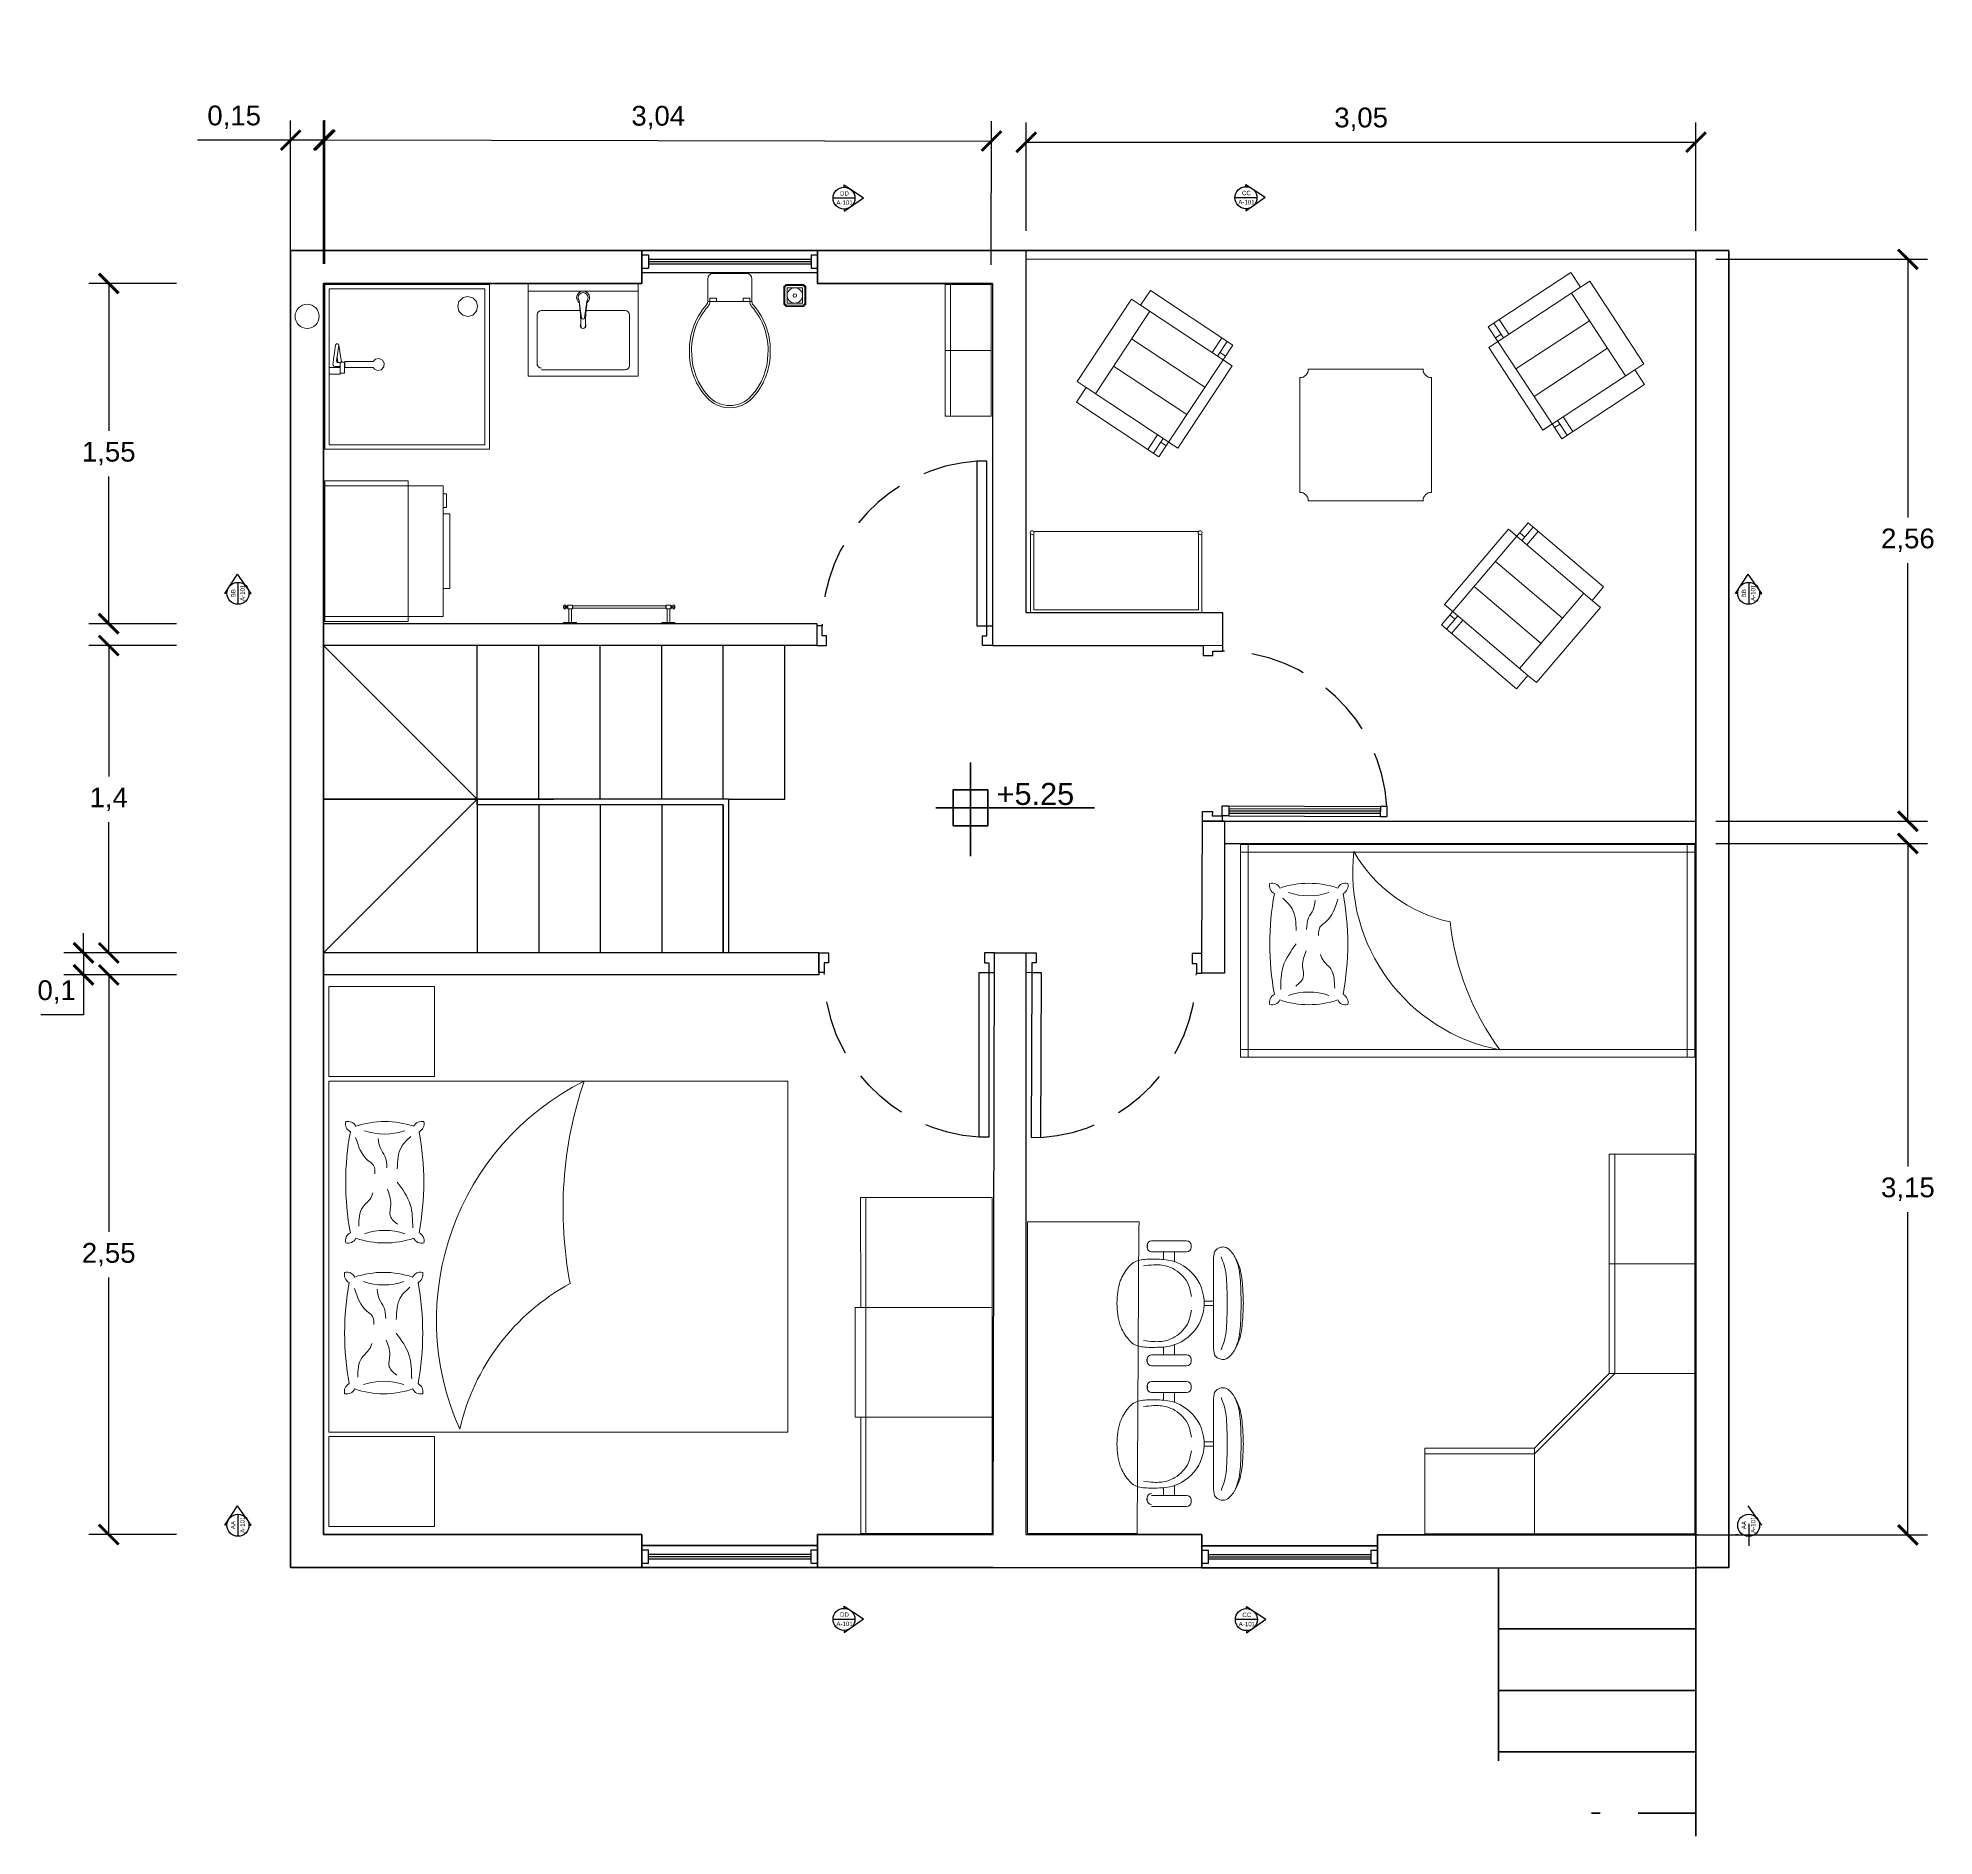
# Model space of a CAD drawing. Header units: millimetres. Extents: x 17881 to 17967.7, y 16873.1 to 16901.1.
# Drawn here: x 17950.16 to 17958.8, y 16875.75 to 16883.95 of the extents above; entities that cross this region are included whole.
import ezdxf

# ---------------------------------------------------------------- set-up
doc = ezdxf.new("R2010")
doc.units = ezdxf.units.MM
doc.linetypes.add('HIDDEN', pattern=[0.375, 0.25, -0.125])
for name, color, linetype, lineweight in [('A-DOOR-FULL', 7, 'Continuous', 25), ('A-FLOR-LEVL', 7, 'Continuous', 35), ('A-FLOR-STRS', 7, 'Continuous', 25), ('A-FLOR-STRS-EXTR', 7, 'Continuous', 35), ('A-FURN', 9, 'Continuous', 18), ('A-GLAZ-FULL', 4, 'Continuous', 25), ('A-WALL-FULL', 7, 'Continuous', 35), ('A-WALL-FULL-EXTR', 7, 'Continuous', 35), ('A-WALL-FULL-INTR', 7, 'Continuous', 25)]:
    doc.layers.add(name, color=color, linetype=linetype, lineweight=lineweight)
doc.styles.get("Standard").update_dxf_attribs({"font": 'Arial.ttf'})
doc.dimstyles.new('ISO-25', dxfattribs={"dimtxt": 2.5, "dimasz": 2.5, "dimexe": 1.25, "dimexo": 0.625, "dimtad": 1, "dimtxsty": 'Standard', "dimcen": 2.5, "dimadec": 0, "dimazin": 0, "dimtfac": 1, "dimtmove": 0, "dimatfit": 3, "dimfxl": 1, "dimarcsym": 0})

# ---------------------------------------------------------------- blocks, each defined once
blk = doc.blocks.new('DOOR-75')
for points in [[(-0.07, 0.84), (-0.07, 0.09), (-0.025, 0.09), (-0.025, 0.84), (-0.07, 0.84)], [(-0.775, 0.09), (-0.8, 0.09), (-0.8, 0), (-0.755, 0), (-0.755, 0.045), (-0.775, 0.045), (-0.775, 0.09)], [(-0.025, 0.09), (0, 0.09), (0, 0), (-0.045, 0), (-0.045, 0.045), (-0.025, 0.045), (-0.025, 0.09)]]:
    blk.add_lwpolyline(points)
at = {"linetype": 'HIDDEN'}
blk.add_arc((-0.0225, 0.089), 0.7525, 93.61808, 179.92486, dxfattribs=at)
blk = doc.blocks.new('_ArchTick')
at = {"color": 0, "linetype": 'ByBlock', "const_width": 0.15}
blk.add_lwpolyline([(-0.5, -0.5), (0.5, 0.5)], dxfattribs=at)
blk = doc.blocks.new('*D5')
at = {"color": 0, "lineweight": -2, "transparency": 16777216}
for p, q in [((17951.4677, 16882.9178), (17951.4688, 16883.5717)), ((17954.5032, 16882.9128), (17954.5043, 16883.5667))]:
    blk.add_line(p, q, dxfattribs=at)
at = {"color": 0, "transparency": 16777216}
blk.add_line((17951.4686, 16883.4817), (17954.5041, 16883.4767), dxfattribs=at)
at = {"layer": 'Defpoints', "color": 0, "transparency": 16777216}
for p in [(17954.5041, 16883.4767), (17951.4676, 16882.8278), (17954.5031, 16882.8228)]:
    blk.add_point(p, dxfattribs=at)
at = {"color": 0, "transparency": 16777216, "xscale": 0.09, "yscale": 0.09, "zscale": 0.09}
for p, rotation in [((17951.4686, 16883.4817), 179.9056234770161), ((17954.5041, 16883.4767), 359.9056234770161)]:
    blk.add_blockref('_ArchTick', p, dxfattribs=dict(at, rotation=rotation))
at = {"color": 0, "transparency": 16777216, "insert": (17952.9866, 16883.5833), "char_height": 0.09, "attachment_point": 5, "rotation": 359.90562}
blk.add_mtext('3,04', dxfattribs=at)
blk = doc.blocks.new('*D6')
at = {"color": 0, "lineweight": -2, "transparency": 16777216}
for p, q in [((17954.6626, 16883.0678), (17954.6626, 16883.5614)), ((17957.7126, 16883.0678), (17957.7126, 16883.5614))]:
    blk.add_line(p, q, dxfattribs=at)
at = {"color": 0, "transparency": 16777216}
blk.add_line((17954.6626, 16883.4714), (17957.7126, 16883.4714), dxfattribs=at)
at = {"layer": 'Defpoints', "color": 0, "transparency": 16777216}
for p in [(17957.7126, 16883.4714), (17954.6626, 16882.9778), (17957.7126, 16882.9778)]:
    blk.add_point(p, dxfattribs=at)
at = {"color": 0, "transparency": 16777216, "xscale": 0.09, "yscale": 0.09, "zscale": 0.09, "rotation": 180}
blk.add_blockref('_ArchTick', (17954.6626, 16883.4714), dxfattribs=at)
at = {"color": 0, "transparency": 16777216, "xscale": 0.09, "yscale": 0.09, "zscale": 0.09}
blk.add_blockref('_ArchTick', (17957.7126, 16883.4714), dxfattribs=at)
at = {"color": 0, "transparency": 16777216, "insert": (17956.1876, 16883.5755), "char_height": 0.09, "attachment_point": 5}
blk.add_mtext('3,05', dxfattribs=at)
blk = doc.blocks.new('*D7')
at = {"color": 0, "lineweight": -2, "transparency": 16777216}
for p, q in [((17950.7933, 16882.8278), (17950.394, 16882.8278)), ((17950.7933, 16881.2778), (17950.394, 16881.2778))]:
    blk.add_line(p, q, dxfattribs=at)
at = {"color": 0, "transparency": 16777216}
for p, q in [((17950.484, 16882.8278), (17950.484, 16882.157)), ((17950.484, 16881.2778), (17950.484, 16881.9486))]:
    blk.add_line(p, q, dxfattribs=at)
at = {"layer": 'Defpoints', "color": 0, "transparency": 16777216}
for p in [(17950.8833, 16882.8278), (17950.484, 16881.2778), (17950.8833, 16881.2778)]:
    blk.add_point(p, dxfattribs=at)
at = {"color": 0, "transparency": 16777216, "xscale": 0.09, "yscale": 0.09, "zscale": 0.09}
for p, rotation in [((17950.484, 16882.8278), 90), ((17950.484, 16881.2778), 270)]:
    blk.add_blockref('_ArchTick', p, dxfattribs=dict(at, rotation=rotation))
at = {"color": 0, "transparency": 16777216, "insert": (17950.484, 16882.0528), "char_height": 0.09, "attachment_point": 5}
blk.add_mtext('1,55', dxfattribs=at)
blk = doc.blocks.new('*D8')
at = {"color": 0, "lineweight": -2, "transparency": 16777216}
for p, q in [((17950.7933, 16881.1778), (17950.394, 16881.1778)), ((17950.7933, 16879.7778), (17950.394, 16879.7778))]:
    blk.add_line(p, q, dxfattribs=at)
at = {"color": 0, "transparency": 16777216}
for p, q in [((17950.484, 16881.1778), (17950.484, 16880.582)), ((17950.484, 16879.7778), (17950.484, 16880.3736))]:
    blk.add_line(p, q, dxfattribs=at)
at = {"layer": 'Defpoints', "color": 0, "transparency": 16777216}
for p in [(17950.8833, 16881.1778), (17950.484, 16879.7778), (17950.8833, 16879.7778)]:
    blk.add_point(p, dxfattribs=at)
at = {"color": 0, "transparency": 16777216, "xscale": 0.09, "yscale": 0.09, "zscale": 0.09}
for p, rotation in [((17950.484, 16881.1778), 90), ((17950.484, 16879.7778), 270)]:
    blk.add_blockref('_ArchTick', p, dxfattribs=dict(at, rotation=rotation))
at = {"color": 0, "transparency": 16777216, "insert": (17950.484, 16880.4778), "char_height": 0.09, "attachment_point": 5}
blk.add_mtext('1,4', dxfattribs=at)
blk = doc.blocks.new('*D9')
at = {"color": 0, "lineweight": -2, "transparency": 16777216}
for p, q in [((17950.7933, 16879.6778), (17950.394, 16879.6778)), ((17950.7933, 16877.1278), (17950.394, 16877.1278))]:
    blk.add_line(p, q, dxfattribs=at)
at = {"color": 0, "transparency": 16777216}
for p, q in [((17950.484, 16879.6778), (17950.484, 16878.507)), ((17950.484, 16877.1278), (17950.484, 16878.2986))]:
    blk.add_line(p, q, dxfattribs=at)
at = {"layer": 'Defpoints', "color": 0, "transparency": 16777216}
for p in [(17950.8833, 16879.6778), (17950.484, 16877.1278), (17950.8833, 16877.1278)]:
    blk.add_point(p, dxfattribs=at)
at = {"color": 0, "transparency": 16777216, "xscale": 0.09, "yscale": 0.09, "zscale": 0.09}
for p, rotation in [((17950.484, 16879.6778), 90), ((17950.484, 16877.1278), 270)]:
    blk.add_blockref('_ArchTick', p, dxfattribs=dict(at, rotation=rotation))
at = {"color": 0, "transparency": 16777216, "insert": (17950.484, 16878.4028), "char_height": 0.09, "attachment_point": 5}
blk.add_mtext('2,55', dxfattribs=at)
blk = doc.blocks.new('*D17')
at = {"color": 0, "lineweight": -2, "transparency": 16777216}
for p, q in [((17957.8026, 16882.9378), (17958.7676, 16882.9378)), ((17957.8026, 16880.3778), (17958.7676, 16880.3778))]:
    blk.add_line(p, q, dxfattribs=at)
at = {"color": 0, "transparency": 16777216}
for p, q in [((17958.6776, 16882.9378), (17958.6776, 16881.7619)), ((17958.6776, 16880.3778), (17958.6776, 16881.5537))]:
    blk.add_line(p, q, dxfattribs=at)
at = {"layer": 'Defpoints', "color": 0, "transparency": 16777216}
for p in [(17957.7126, 16882.9378), (17957.7126, 16880.3778), (17958.6776, 16880.3778)]:
    blk.add_point(p, dxfattribs=at)
at = {"color": 0, "transparency": 16777216, "xscale": 0.09, "yscale": 0.09, "zscale": 0.09}
for p, rotation in [((17958.6776, 16882.9378), 90), ((17958.6776, 16880.3778), 270)]:
    blk.add_blockref('_ArchTick', p, dxfattribs=dict(at, rotation=rotation))
at = {"color": 0, "transparency": 16777216, "insert": (17958.6776, 16881.6578), "char_height": 0.09, "attachment_point": 5}
blk.add_mtext('2,56', dxfattribs=at)
blk = doc.blocks.new('*D18')
at = {"color": 0, "lineweight": -2, "transparency": 16777216}
for p, q in [((17957.8026, 16880.2764), (17958.7676, 16880.2764)), ((17957.8026, 16877.1261), (17958.7676, 16877.1261))]:
    blk.add_line(p, q, dxfattribs=at)
at = {"color": 0, "transparency": 16777216}
for p, q in [((17958.6776, 16880.2764), (17958.6776, 16878.8053)), ((17958.6776, 16877.1261), (17958.6776, 16878.5971))]:
    blk.add_line(p, q, dxfattribs=at)
at = {"layer": 'Defpoints', "color": 0, "transparency": 16777216}
for p in [(17957.7126, 16880.2764), (17957.7126, 16877.1261), (17958.6776, 16877.1261)]:
    blk.add_point(p, dxfattribs=at)
at = {"color": 0, "transparency": 16777216, "xscale": 0.09, "yscale": 0.09, "zscale": 0.09}
for p, rotation in [((17958.6776, 16880.2764), 90), ((17958.6776, 16877.1261), 270)]:
    blk.add_blockref('_ArchTick', p, dxfattribs=dict(at, rotation=rotation))
at = {"color": 0, "transparency": 16777216, "insert": (17958.6776, 16878.7012), "char_height": 0.09, "attachment_point": 5}
blk.add_mtext('3,15', dxfattribs=at)
blk = doc.blocks.new('*D20')
at = {"color": 0, "lineweight": -2, "transparency": 16777216}
for p, q in [((17951.3126, 16882.9178), (17951.3126, 16883.5706)), ((17951.4626, 16882.9178), (17951.4626, 16883.5706))]:
    blk.add_line(p, q, dxfattribs=at)
at = {"color": 0, "transparency": 16777216}
for p, q in [((17951.3126, 16883.4806), (17950.8881, 16883.4806)), ((17951.4626, 16883.4806), (17951.3126, 16883.4806))]:
    blk.add_line(p, q, dxfattribs=at)
at = {"layer": 'Defpoints', "color": 0, "transparency": 16777216}
for p in [(17951.3126, 16883.4806), (17951.3126, 16882.8278), (17951.4626, 16882.8278)]:
    blk.add_point(p, dxfattribs=at)
at = {"color": 0, "transparency": 16777216, "xscale": 0.09, "yscale": 0.09, "zscale": 0.09, "rotation": 180}
blk.add_blockref('_ArchTick', (17951.3126, 16883.4806), dxfattribs=at)
at = {"color": 0, "transparency": 16777216, "xscale": 0.09, "yscale": 0.09, "zscale": 0.09}
blk.add_blockref('_ArchTick', (17951.4626, 16883.4806), dxfattribs=at)
at = {"color": 0, "transparency": 16777216, "insert": (17951.0553, 16883.5847), "char_height": 0.09, "attachment_point": 5}
blk.add_mtext('0,15', dxfattribs=at)
blk = doc.blocks.new('*D21')
at = {"color": 0, "transparency": 16777216}
for p, q in [((17950.3692, 16879.7778), (17950.3692, 16879.8678)), ((17950.3692, 16879.7778), (17950.3692, 16879.6778)), ((17950.3692, 16879.6778), (17950.3692, 16879.4953)), ((17950.3692, 16879.4953), (17950.1743, 16879.4953))]:
    blk.add_line(p, q, dxfattribs=at)
at = {"color": 0, "lineweight": -2, "transparency": 16777216}
for p, q in [((17950.7933, 16879.7778), (17950.2792, 16879.7778)), ((17950.7933, 16879.6778), (17950.2792, 16879.6778))]:
    blk.add_line(p, q, dxfattribs=at)
at = {"layer": 'Defpoints', "color": 0, "transparency": 16777216}
for p in [(17950.8833, 16879.7778), (17950.3692, 16879.6778), (17950.8833, 16879.6778)]:
    blk.add_point(p, dxfattribs=at)
at = {"color": 0, "transparency": 16777216, "xscale": 0.09, "yscale": 0.09, "zscale": 0.09}
for p, rotation in [((17950.3692, 16879.7778), 270), ((17950.3692, 16879.6778), 90)]:
    blk.add_blockref('_ArchTick', p, dxfattribs=dict(at, rotation=rotation))
at = {"color": 0, "transparency": 16777216, "insert": (17950.2468, 16879.5995), "char_height": 0.09, "attachment_point": 5}
blk.add_mtext('0,1', dxfattribs=at)

msp = doc.modelspace()

# ---------------------------------------------------------------- hatches: boundary and pattern name
h = msp.add_hatch()
h.set_pattern_fill('ANGLE', color=250)
h.set_pattern_definition([(0, (1.251, 7.6504), (0, 6.985), [5.08, -1.905]), (90, (1.251, 7.6504), (-6.985, 4e-16), [5.08, -1.905])])
h.paths.add_polyline_path([(17955.0834, 16883.9465), (17955.0834, 16883.9365, -0.147001), (17955.1109, 16883.9282)])
h.paths.add_polyline_path([(17955.1109, 16883.9282, -0.251876), (17955.1334, 16883.8865), (17955.1687, 16883.8865), (17955.1714, 16883.8884)])
h.paths.add_polyline_path([(17955.1687, 16883.8865), (17955.1334, 16883.8865, -0.19408), (17955.1194, 16883.8518)])
h.paths.add_polyline_path([(17955.1038, 16883.8409, -0.105717), (17955.0834, 16883.8365), (17955.0834, 16883.8265)])
h = msp.add_hatch()
h.set_pattern_fill('ANGLE', color=250)
h.set_pattern_definition([(0, (-0.371, 7.559), (0, 6.985), [5.08, -1.905]), (90, (-0.371, 7.559), (-6.985, 4e-16), [5.08, -1.905])])
h.paths.add_polyline_path([(17953.4615, 16883.8552), (17953.4615, 16883.8452, -0.147001), (17953.4891, 16883.8369)])
h.paths.add_polyline_path([(17953.4891, 16883.8369, -0.251876), (17953.5115, 16883.7952), (17953.5469, 16883.7952), (17953.5495, 16883.797)])
h.paths.add_polyline_path([(17953.5469, 16883.7952), (17953.5115, 16883.7952, -0.19408), (17953.4975, 16883.7605)])
h.paths.add_polyline_path([(17953.4819, 16883.7495, -0.105717), (17953.4615, 16883.7452), (17953.4615, 16883.7352)])
h = msp.add_hatch()
h.set_pattern_fill('ANGLE', color=250)
h.set_pattern_definition([(0, (0, -0.265), (0, 6.985), [5.08, -1.905]), (90, (0, -0.265), (-6.985, 4e-16), [5.08, -1.905])])
h.paths.add_polyline_path([(17953.8326, 16883.2765), (17953.8326, 16883.2665, -0.147001), (17953.8601, 16883.2582)])
h.paths.add_polyline_path([(17953.8601, 16883.2582, -0.251876), (17953.8826, 16883.2165, -0.19408), (17953.8686, 16883.1818), (17953.9206, 16883.2184)])
h.paths.add_polyline_path([(17953.8326, 16883.1665), (17953.8326, 16883.1565), (17953.853, 16883.1709, -0.105717)])
h = msp.add_hatch()
h.set_pattern_fill('ANGLE', color=250)
h.set_pattern_definition([(0, (0.5796, -0.668), (0, 6.985), [5.08, -1.905]), (90, (0.5796, -0.668), (-6.985, 4e-16), [5.08, -1.905])])
h.paths.add_polyline_path([(17955.663, 16883.2784), (17955.663, 16883.2684, -0.147001), (17955.6906, 16883.2601)])
h.paths.add_polyline_path([(17955.6906, 16883.2601, -0.251876), (17955.713, 16883.2184, -0.19408), (17955.699, 16883.1837), (17955.751, 16883.2202)])
h.paths.add_polyline_path([(17955.663, 16883.1684), (17955.663, 16883.1584), (17955.6835, 16883.1727, -0.105717)])
h = msp.add_hatch()
h.set_pattern_fill('ANGLE', color=250)
h.set_pattern_definition([(0, (0.222, -0.11), (0, 6.985), [5.08, -1.905]), (90, (0.222, -0.11), (-6.985, 4e-16), [5.08, -1.905])])
h.paths.add_polyline_path([(17951.0126, 16881.4159), (17951.0226, 16881.4159, -0.147001), (17951.0308, 16881.4435)])
h.paths.add_polyline_path([(17951.0308, 16881.4435, -0.468877), (17951.1073, 16881.4519), (17951.0707, 16881.5039)])
h.paths.add_polyline_path([(17951.1226, 16881.4159), (17951.1326, 16881.4159), (17951.1182, 16881.4364, -0.105717)])
h = msp.add_hatch()
h.set_pattern_fill('ANGLE', color=250)
h.set_pattern_definition([(0, (-0.388, 0.0026), (0, 6.985), [5.08, -1.905]), (90, (-0.388, 0.0026), (-6.985, 4e-16), [5.08, -1.905])])
h.paths.add_polyline_path([(17957.8926, 16881.4159), (17957.9026, 16881.4159, -0.147001), (17957.9108, 16881.4435)])
h.paths.add_polyline_path([(17957.9873, 16881.4519), (17957.9507, 16881.5039), (17957.9108, 16881.4435, -0.468877)])
h.paths.add_polyline_path([(17957.9982, 16881.4364, -0.105717), (17958.0026, 16881.4159), (17958.0126, 16881.4159)])
h = msp.add_hatch()
h.set_pattern_fill('ANGLE', color=250)
h.set_pattern_definition([(0, (-4.167, -6.6084), (0, 6.985), [5.08, -1.905]), (90, (-4.167, -6.6084), (-6.985, 4e-16), [5.08, -1.905])])
h.paths.add_polyline_path([(17950.9164, 16877.3381), (17950.9164, 16877.3281, -0.147001), (17950.9439, 16877.3199)])
h.paths.add_polyline_path([(17950.9439, 16877.3199, -0.251876), (17950.9664, 16877.2781, -0.19408), (17950.9524, 16877.2434), (17951.0044, 16877.28)])
h.paths.add_polyline_path([(17950.9368, 16877.2325, -0.105717), (17950.9164, 16877.2281), (17950.9164, 16877.2181)])
h = msp.add_hatch()
h.set_pattern_fill('ANGLE', color=250, angle=90)
h.set_pattern_definition([(90, (34828.351, -1073.746), (-6.985, 4e-16), [5.08, -1.905]), (180, (34828.351, -1073.746), (-9e-16, -6.985), [5.08, -1.905])])
h.paths.add_polyline_path([(17951.0126, 16877.1701), (17951.0226, 16877.1701, -0.147001), (17951.0308, 16877.1977)])
h.paths.add_polyline_path([(17951.1073, 16877.2061), (17951.0707, 16877.2581), (17951.0308, 16877.1977, -0.468877)])
h.paths.add_polyline_path([(17951.1326, 16877.1701), (17951.1182, 16877.1906, -0.105717), (17951.1226, 16877.1701)])
h = msp.add_hatch()
h.set_pattern_fill('ANGLE', color=250, angle=90)
h.set_pattern_definition([(90, (34834.8235, -1081.17), (-6.985, 4e-16), [5.08, -1.905]), (180, (34834.8235, -1081.17), (-9e-16, -6.985), [5.08, -1.905])])
h.paths.add_polyline_path([(17957.8926, 16877.1701), (17957.9026, 16877.1701, -0.147001), (17957.9108, 16877.1977)])
h.paths.add_polyline_path([(17957.9507, 16877.2581), (17957.9108, 16877.1977, -0.468877), (17957.9873, 16877.2061)])
h.paths.add_polyline_path([(17958.0026, 16877.1701), (17958.0126, 16877.1701), (17957.9982, 16877.1906, -0.105717)])
h = msp.add_hatch()
h.set_pattern_fill('ANGLE', color=250)
h.set_pattern_definition([(0, (3.257, -7.0155), (0, 6.985), [5.08, -1.905]), (90, (3.257, -7.0155), (-6.985, 4e-16), [5.08, -1.905])])
h.paths.add_polyline_path([(17958.3405, 16876.931), (17958.3405, 16876.921, -0.147001), (17958.368, 16876.9127)])
h.paths.add_polyline_path([(17958.368, 16876.9127, -0.251876), (17958.3905, 16876.871, -0.19408), (17958.3765, 16876.8363), (17958.4285, 16876.8728)])
h.paths.add_polyline_path([(17958.3609, 16876.8253, -0.105717), (17958.3405, 16876.821), (17958.3405, 16876.811)])
h = msp.add_hatch()
h.set_pattern_fill('ANGLE', color=250)
h.set_pattern_definition([(0, (3.284, -7.031), (0, 6.985), [5.08, -1.905]), (90, (3.284, -7.031), (-6.985, 4e-16), [5.08, -1.905])])
h.paths.add_polyline_path([(17958.3672, 16876.9155), (17958.3672, 16876.9055, -0.147001), (17958.3948, 16876.8973)])
h.paths.add_polyline_path([(17958.3948, 16876.8973, -0.251876), (17958.4172, 16876.8555, -0.19408), (17958.4032, 16876.8208), (17958.4552, 16876.8574)])
h.paths.add_polyline_path([(17958.3877, 16876.8099, -0.105717), (17958.3672, 16876.8055), (17958.3672, 16876.7955)])
h = msp.add_hatch()
h.set_pattern_fill('ANGLE', color=250)
h.set_pattern_definition([(0, (0, 0.505), (0, 6.985), [5.08, -1.905]), (90, (0, 0.505), (-6.985, 4e-16), [5.08, -1.905])])
h.paths.add_polyline_path([(17953.8326, 16876.8014), (17953.8326, 16876.7914, -0.147001), (17953.8601, 16876.7831)])
h.paths.add_polyline_path([(17953.8601, 16876.7831, -0.251876), (17953.8826, 16876.7414), (17953.9179, 16876.7414), (17953.9206, 16876.7433)])
h.paths.add_polyline_path([(17953.9179, 16876.7414), (17953.8826, 16876.7414, -0.19408), (17953.8686, 16876.7067)])
h.paths.add_polyline_path([(17953.853, 16876.6958, -0.105717), (17953.8326, 16876.6914), (17953.8326, 16876.6814)])
h = msp.add_hatch()
h.set_pattern_fill('ANGLE', color=250)
h.set_pattern_definition([(0, (0.5816, -7.146), (0, 6.985), [5.08, -1.905]), (90, (0.5816, -7.146), (-6.985, 4e-16), [5.08, -1.905])])
h.paths.add_polyline_path([(17955.665, 16876.8004), (17955.665, 16876.7904, -0.147001), (17955.6926, 16876.7821)])
h.paths.add_polyline_path([(17955.6926, 16876.7821, -0.251876), (17955.715, 16876.7404, -0.19408), (17955.701, 16876.7057), (17955.753, 16876.7422)])
h.paths.add_polyline_path([(17955.6854, 16876.6947, -0.105717), (17955.665, 16876.6904), (17955.665, 16876.6804)])
h = msp.add_hatch()
h.set_pattern_fill('ANGLE', color=250)
h.set_pattern_definition([(0, (0, 0), (0, 6.985), [5.08, -1.905]), (90, (0, 0), (-6.985, 4e-16), [5.08, -1.905])])
h.paths.add_polyline_path([(17955.665, 16876.8004), (17955.665, 16876.7904, -0.147001), (17955.6926, 16876.7821)])
h.paths.add_polyline_path([(17955.6926, 16876.7821, -0.246462), (17955.715, 16876.7414), (17955.7518, 16876.7414), (17955.753, 16876.7422)])
h.paths.add_polyline_path([(17955.7518, 16876.7414), (17955.715, 16876.7414, -0.005097), (17955.715, 16876.7404, -0.19408), (17955.701, 16876.7057)])
h.paths.add_polyline_path([(17955.6854, 16876.6947, -0.105717), (17955.665, 16876.6904), (17955.665, 16876.6804)])

# ---------------------------------------------------------------- linework, layer by layer
at = {"color": 250}
for p, q in [((17953.8326, 16883.2665), (17953.8326, 16883.2765)), ((17953.8326, 16883.2765), (17953.9206, 16883.2184)), ((17955.663, 16883.2684), (17955.663, 16883.2784)), ((17955.663, 16883.2784), (17955.751, 16883.2202)), ((17953.8326, 16883.1565), (17953.9206, 16883.2184)), ((17953.8326, 16883.1665), (17953.8326, 16883.1565)), ((17955.663, 16883.1584), (17955.751, 16883.2202)), ((17955.663, 16883.1684), (17955.663, 16883.1584)), ((17951.0126, 16881.4159), (17951.0707, 16881.5039)), ((17951.1326, 16881.4159), (17951.0707, 16881.5039)), ((17957.8926, 16881.4159), (17957.9507, 16881.5039)), ((17958.0126, 16881.4159), (17957.9507, 16881.5039)), ((17951.0226, 16881.4159), (17951.0126, 16881.4159)), ((17951.1226, 16881.4159), (17951.1326, 16881.4159)), ((17957.9026, 16881.4159), (17957.8926, 16881.4159)), ((17958.0026, 16881.4159), (17958.0126, 16881.4159)), ((17951.0126, 16877.1701), (17951.0707, 16877.2581)), ((17951.1326, 16877.1701), (17951.0707, 16877.2581)), ((17958.0126, 16877.1701), (17957.9507, 16877.2581)), ((17951.0226, 16877.1701), (17951.0126, 16877.1701)), ((17951.1226, 16877.1701), (17951.1326, 16877.1701)), ((17957.9026, 16877.1261), (17957.8926, 16877.1261)), ((17953.8326, 16876.7914), (17953.8326, 16876.8014)), ((17953.8326, 16876.8014), (17953.9206, 16876.7433)), ((17955.665, 16876.7904), (17955.665, 16876.8004)), ((17955.665, 16876.8004), (17955.753, 16876.7422)), ((17953.8326, 16876.6814), (17953.9206, 16876.7433)), ((17953.8326, 16876.6914), (17953.8326, 16876.6814)), ((17955.665, 16876.6804), (17955.753, 16876.7422)), ((17955.665, 16876.6904), (17955.665, 16876.6804))]:
    msp.add_line(p, q, dxfattribs=at)
for p, q in [((17953.8826, 16883.2165), (17953.7826, 16883.2165)), ((17955.713, 16883.2184), (17955.613, 16883.2184)), ((17952.9126, 16882.8778), (17953.7126, 16882.8778)), ((17953.2415, 16882.8728), (17953.2356, 16882.8728)), ((17953.3895, 16882.8728), (17953.3836, 16882.8728)), ((17951.0726, 16881.4659), (17951.0726, 16881.3659)), ((17957.9526, 16881.4659), (17957.9526, 16881.3659)), ((17955.5851, 16880.4475), (17955.5851, 16880.4024)), ((17956.2751, 16880.4447), (17956.2749, 16880.3997)), ((17955.213, 16878.4465), (17955.213, 16878.4365)), ((17955.213, 16877.9168), (17955.213, 16877.9268)), ((17955.213, 16877.8055), (17955.213, 16877.7955)), ((17955.213, 16877.2843), (17955.213, 16877.2943)), ((17951.0726, 16877.2201), (17951.0726, 16877.1201)), ((17957.7126, 16877.1261), (17957.9526, 16877.1261)), ((17957.9526, 16877.1761), (17957.9526, 16877.0761)), ((17956.2626, 16876.9769), (17957.7126, 16876.9769)), ((17953.8826, 16876.7414), (17953.7826, 16876.7414)), ((17955.715, 16876.7404), (17955.615, 16876.7404))]:
    msp.add_line(p, q)
for centre in [(17953.8326, 16883.2165), (17955.663, 16883.2184), (17951.0726, 16881.4159), (17957.9526, 16881.4159), (17951.0726, 16877.1701), (17957.9526, 16877.1701), (17953.8326, 16876.7414), (17955.665, 16876.7404)]:
    msp.add_circle(centre, 0.05)
at = {"layer": 'A-DOOR-FULL'}
for p, q in [((17955.5549, 16880.4025), (17955.5551, 16880.4425)), ((17955.5851, 16880.4024), (17955.5549, 16880.4025)), ((17955.555, 16880.435), (17955.5551, 16880.435)), ((17955.5551, 16880.4425), (17955.5551, 16880.4475)), ((17955.5551, 16880.4475), (17955.5851, 16880.4475)), ((17955.5851, 16880.4475), (17956.2751, 16880.4447)), ((17955.5851, 16880.4024), (17956.2749, 16880.3997)), ((17956.2749, 16880.3997), (17956.3049, 16880.3996)), ((17956.3051, 16880.4446), (17956.2751, 16880.4447)), ((17956.3051, 16880.4446), (17956.3049, 16880.3996))]:
    msp.add_line(p, q, dxfattribs=at)
for points in [[(17955.5578, 16881.1525), (17955.5579, 16881.1775), (17955.4679, 16881.1778), (17955.4677, 16881.1328), (17955.5127, 16881.1326), (17955.5128, 16881.1526), (17955.5578, 16881.1525)], [(17955.5549, 16880.4025), (17955.5548, 16880.3775), (17955.4648, 16880.3778), (17955.465, 16880.4228), (17955.51, 16880.4226), (17955.5099, 16880.4026), (17955.5549, 16880.4025)]]:
    msp.add_lwpolyline(points, dxfattribs=at)
at = {"layer": 'A-DOOR-FULL', "linetype": 'HIDDEN'}
msp.add_arc((17955.5539, 16880.4), 0.7525, 3.40187, 89.70865, dxfattribs=at)
at = {"layer": 'A-FLOR-LEVL'}
for p, q in [((17953.7126, 16882.9778), (17952.9126, 16882.9778)), ((17953.7126, 16877.0778), (17952.9126, 16877.0778)), ((17956.2626, 16877.0769), (17955.4626, 16877.0769)), ((17953.7126, 16876.9778), (17952.9126, 16876.9778)), ((17956.2626, 16876.9769), (17955.4626, 16876.9769))]:
    msp.add_line(p, q, dxfattribs=at)
for points in [[(17954.4086, 16880.2193), (17954.4086, 16880.5211), (17954.4086, 16880.6458)], [(17954.9733, 16880.4391), (17954.4086, 16880.4391), (17954.251, 16880.4391)]]:
    msp.add_lwpolyline(points, dxfattribs=at)
msp.add_lwpolyline([(17954.4874, 16880.3571), (17954.3298, 16880.3571), (17954.3298, 16880.5211), (17954.4874, 16880.5211)], close=True, dxfattribs=at)
at = {"layer": 'A-FLOR-STRS'}
for p, q in [((17952.1626, 16880.4778), (17951.4626, 16881.1778)), ((17952.1626, 16880.4778), (17952.1626, 16881.1778)), ((17952.4426, 16880.4778), (17952.4426, 16881.1778)), ((17952.7226, 16880.4778), (17952.7226, 16881.1778)), ((17953.0026, 16880.4778), (17953.0026, 16881.1778)), ((17953.2826, 16880.4778), (17953.2826, 16881.1778)), ((17953.5626, 16880.4778), (17953.5626, 16881.1778)), ((17952.1626, 16880.4778), (17951.4626, 16880.4778)), ((17951.4626, 16880.4778), (17952.5111, 16880.4778)), ((17952.1626, 16880.4778), (17951.4626, 16879.7778)), ((17952.1626, 16880.4778), (17952.1626, 16879.7778)), ((17952.1626, 16880.4528), (17952.1626, 16880.4778)), ((17952.4426, 16880.4528), (17952.4426, 16879.7778)), ((17952.7226, 16880.4528), (17952.7226, 16879.7778)), ((17953.0026, 16880.4528), (17953.0026, 16879.7778)), ((17953.2826, 16880.4528), (17953.2826, 16879.7778)), ((17953.3076, 16880.4778), (17953.5626, 16880.4778))]:
    msp.add_line(p, q, dxfattribs=at)
for points in [[(17953.3076, 16879.7778), (17953.3076, 16880.4778), (17952.1626, 16880.4778)], [(17953.2826, 16879.7778), (17953.2826, 16880.4528), (17952.1626, 16880.4528)]]:
    msp.add_lwpolyline(points, dxfattribs=at)
at = {"layer": 'A-FLOR-STRS-EXTR'}
for p, q in [((17956.8126, 16876.0965), (17956.8126, 16876.9778)), ((17957.7126, 16876.9778), (17957.7126, 16875.754)), ((17957.7126, 16876.6978), (17956.8126, 16876.6978)), ((17957.7126, 16876.4178), (17956.8126, 16876.4178)), ((17957.7126, 16876.1378), (17956.8126, 16876.1378)), ((17957.2757, 16875.8578), (17957.2372, 16875.8578)), ((17957.7126, 16875.8578), (17957.4499, 16875.8578))]:
    msp.add_line(p, q, dxfattribs=at)
at = {"layer": 'A-FURN'}
for p, q in [((17954.6626, 16882.9378), (17957.7126, 16882.9378)), ((17952.3945, 16882.8278), (17952.3945, 16882.406)), ((17952.8945, 16882.406), (17952.8945, 16882.8278)), ((17953.2119, 16882.8491), (17953.2119, 16882.7458)), ((17953.3836, 16882.8728), (17953.2415, 16882.8728)), ((17953.4132, 16882.7458), (17953.4132, 16882.8491)), ((17953.5587, 16882.8132), (17953.5687, 16882.8232)), ((17953.5587, 16882.7332), (17953.5587, 16882.8132)), ((17953.5637, 16882.8111), (17953.5708, 16882.8182)), ((17953.5637, 16882.7353), (17953.5637, 16882.8111)), ((17953.5687, 16882.8232), (17953.6487, 16882.8232)), ((17953.5708, 16882.8182), (17953.6467, 16882.8182)), ((17953.6467, 16882.8182), (17953.6537, 16882.8111)), ((17953.6487, 16882.8232), (17953.6587, 16882.8132)), ((17953.6537, 16882.8111), (17953.6537, 16882.7353)), ((17953.6587, 16882.8132), (17953.6587, 16882.7332)), ((17954.3181, 16882.8228), (17954.3181, 16882.5228)), ((17957.2287, 16882.838), (17957.4754, 16882.4617)), ((17952.0792, 16882.7452), (17952.0737, 16882.7236)), ((17952.0737, 16882.7236), (17952.0792, 16882.7008)), ((17952.0871, 16882.7535), (17952.0792, 16882.7452)), ((17952.0871, 16882.7535), (17952.0979, 16882.7631)), ((17952.1185, 16882.7684), (17952.0979, 16882.7631)), ((17952.1417, 16882.7629), (17952.1185, 16882.7684)), ((17952.1586, 16882.7456), (17952.1417, 16882.7629)), ((17952.1637, 16882.7228), (17952.1586, 16882.7456)), ((17952.3944, 16882.7928), (17952.8944, 16882.7928)), ((17953.2119, 16882.7458), (17953.4132, 16882.7458)), ((17953.2219, 16882.7458), (17953.2219, 16882.7608)), ((17953.2219, 16882.7608), (17953.2519, 16882.7608)), ((17953.2219, 16882.7458), (17953.2519, 16882.7458)), ((17953.2519, 16882.7458), (17953.2519, 16882.7608)), ((17953.3732, 16882.7608), (17953.4032, 16882.7608)), ((17953.3732, 16882.7458), (17953.3732, 16882.7608)), ((17953.4032, 16882.7458), (17953.4032, 16882.7608)), ((17953.5687, 16882.7232), (17953.5587, 16882.7332)), ((17953.5708, 16882.7282), (17953.5637, 16882.7353)), ((17953.6487, 16882.7232), (17953.5687, 16882.7232)), ((17953.6467, 16882.7282), (17953.5708, 16882.7282)), ((17953.5737, 16882.807), (17953.5749, 16882.8082)), ((17953.5737, 16882.7394), (17953.5737, 16882.807)), ((17953.5749, 16882.7382), (17953.5737, 16882.7394)), ((17953.5749, 16882.8082), (17953.6425, 16882.8082)), ((17953.6425, 16882.7382), (17953.5749, 16882.7382)), ((17953.6425, 16882.8082), (17953.6437, 16882.807)), ((17953.6437, 16882.7394), (17953.6425, 16882.7382)), ((17953.6437, 16882.807), (17953.6437, 16882.7394)), ((17953.6537, 16882.7353), (17953.6467, 16882.7282)), ((17953.6587, 16882.7332), (17953.6487, 16882.7232)), ((17954.8937, 16882.3807), (17955.1419, 16882.7561)), ((17952.0792, 16882.7008), (17952.0961, 16882.6839)), ((17952.0961, 16882.6839), (17952.1189, 16882.678)), ((17952.1189, 16882.678), (17952.1417, 16882.6839)), ((17952.1417, 16882.6839), (17952.1586, 16882.7008)), ((17952.1586, 16882.7008), (17952.1637, 16882.7228)), ((17952.4352, 16882.6842), (17952.4352, 16882.4542)), ((17952.6307, 16882.704), (17952.4552, 16882.7042)), ((17952.8352, 16882.7042), (17952.6583, 16882.704)), ((17952.8552, 16882.4542), (17952.8552, 16882.6842)), ((17951.5186, 16882.5498), (17951.5213, 16882.5521)), ((17951.5213, 16882.5521), (17951.5245, 16882.5528)), ((17951.5245, 16882.5528), (17951.5275, 16882.5524)), ((17951.5275, 16882.5524), (17951.5301, 16882.5505)), ((17951.5301, 16882.5505), (17951.5321, 16882.5471)), ((17951.5046, 16882.4589), (17951.5058, 16882.4674)), ((17951.5058, 16882.4674), (17951.5078, 16882.4811)), ((17951.5078, 16882.4811), (17951.5126, 16882.5138)), ((17951.5126, 16882.5138), (17951.5174, 16882.5466)), ((17951.5174, 16882.5466), (17951.5186, 16882.5498)), ((17951.5215, 16882.4759), (17951.5318, 16882.546)), ((17951.5215, 16882.4759), (17951.5223, 16882.472)), ((17951.5223, 16882.472), (17951.5254, 16882.4684)), ((17951.5243, 16882.4948), (17951.528, 16882.4677)), ((17951.5254, 16882.4684), (17951.5301, 16882.4672)), ((17951.5301, 16882.4672), (17951.5376, 16882.4672)), ((17951.5321, 16882.5471), (17951.5444, 16882.4698)), ((17951.5321, 16882.5471), (17951.5321, 16882.5471)), ((17951.5576, 16882.4698), (17951.5376, 16882.4698)), ((17951.5376, 16882.4698), (17951.5376, 16882.4448)), ((17951.5576, 16882.4398), (17951.5576, 16882.4698)), ((17951.5576, 16882.4672), (17951.5597, 16882.4672)), ((17951.5597, 16882.4728), (17951.5597, 16882.4448)), ((17951.5597, 16882.4728), (17951.6876, 16882.4728)), ((17951.6876, 16882.4728), (17951.6993, 16882.4833)), ((17951.6993, 16882.4833), (17951.716, 16882.486)), ((17951.716, 16882.486), (17951.7311, 16882.4783)), ((17951.7311, 16882.4783), (17951.7382, 16882.4646)), ((17951.7382, 16882.4646), (17951.7367, 16882.4475)), ((17954.3181, 16882.5228), (17954.3181, 16882.2228)), ((17951.5376, 16882.4448), (17951.4876, 16882.4448)), ((17951.4876, 16882.4148), (17951.5376, 16882.4148)), ((17951.5054, 16882.455), (17951.5046, 16882.4589)), ((17951.5086, 16882.4514), (17951.5054, 16882.455)), ((17951.5132, 16882.4502), (17951.5086, 16882.4514)), ((17951.5265, 16882.4502), (17951.5132, 16882.4502)), ((17951.5265, 16882.4502), (17951.5376, 16882.4502)), ((17951.53, 16882.4457), (17951.5293, 16882.4448)), ((17951.53, 16882.4502), (17951.5304, 16882.4478)), ((17951.5304, 16882.4478), (17951.53, 16882.4457)), ((17951.5376, 16882.4148), (17951.5376, 16882.4448)), ((17951.5376, 16882.4198), (17951.5576, 16882.4198)), ((17951.5576, 16882.4502), (17951.5597, 16882.4502)), ((17951.5576, 16882.4198), (17951.5576, 16882.4398)), ((17951.5597, 16882.4501), (17951.5597, 16882.4502)), ((17951.5597, 16882.4448), (17951.5678, 16882.4448)), ((17951.6876, 16882.4448), (17951.5678, 16882.4448)), ((17951.6937, 16882.4367), (17951.6876, 16882.4448)), ((17951.7081, 16882.431), (17951.6937, 16882.4367)), ((17951.7251, 16882.4347), (17951.7081, 16882.431)), ((17951.7367, 16882.4475), (17951.7251, 16882.4347)), ((17952.3945, 16882.406), (17952.8945, 16882.406)), ((17952.4552, 16882.4342), (17952.8352, 16882.4342)), ((17955.9084, 16882.3998), (17955.9084, 16881.8748)), ((17956.4709, 16882.4373), (17955.9459, 16882.4373)), ((17956.5084, 16881.8748), (17956.5084, 16882.3998)), ((17955.9459, 16881.8373), (17956.4709, 16881.8373)), ((17954.6967, 16881.3415), (17954.6967, 16881.6872)), ((17955.4465, 16881.6974), (17954.6968, 16881.6974)), ((17955.4468, 16881.6974), (17955.4468, 16881.6974)), ((17955.4468, 16881.687), (17955.4468, 16881.3415)), ((17955.4618, 16881.3274), (17955.4618, 16881.6868)), ((17954.6818, 16881.6867), (17954.6817, 16881.327)), ((17952.5574, 16881.3598), (17952.5557, 16881.3598)), ((17952.5557, 16881.3598), (17952.5557, 16881.348)), ((17952.5557, 16881.348), (17952.5574, 16881.348)), ((17952.5574, 16881.348), (17952.5574, 16881.3598)), ((17952.5642, 16881.348), (17952.5642, 16881.3598)), ((17952.5659, 16881.3598), (17952.5642, 16881.3598)), ((17952.5642, 16881.348), (17952.5659, 16881.348)), ((17952.5659, 16881.348), (17952.5659, 16881.3598)), ((17952.5709, 16881.348), (17952.5709, 16881.3598)), ((17952.5752, 16881.3598), (17952.5709, 16881.3598)), ((17952.5709, 16881.348), (17952.5752, 16881.348)), ((17952.5954, 16881.3623), (17952.5752, 16881.3623)), ((17952.5752, 16881.3623), (17952.5752, 16881.3598)), ((17952.5752, 16881.348), (17952.5752, 16881.3598)), ((17952.5752, 16881.348), (17952.5752, 16881.3455)), ((17952.5752, 16881.3455), (17952.5954, 16881.3455)), ((17952.5794, 16881.2829), (17952.5794, 16881.3455)), ((17952.5912, 16881.2829), (17952.5912, 16881.3455)), ((17952.5954, 16881.3598), (17952.5954, 16881.3623)), ((17952.5954, 16881.3598), (17952.5954, 16881.348)), ((17952.5971, 16881.3598), (17952.5954, 16881.3598)), ((17952.5954, 16881.3455), (17952.5954, 16881.348)), ((17952.5954, 16881.348), (17952.5971, 16881.348)), ((17952.5971, 16881.359), (17952.5971, 16881.3598)), ((17952.5971, 16881.3488), (17952.5971, 16881.359)), ((17953.0213, 16881.359), (17952.5971, 16881.359)), ((17952.5971, 16881.348), (17952.5971, 16881.3488)), ((17952.5971, 16881.3488), (17953.0213, 16881.3488)), ((17953.023, 16881.3598), (17953.0213, 16881.3598)), ((17953.0213, 16881.3598), (17953.0213, 16881.359)), ((17953.0213, 16881.3488), (17953.0213, 16881.359)), ((17953.0213, 16881.3488), (17953.0213, 16881.348)), ((17953.0213, 16881.348), (17953.023, 16881.348)), ((17953.0432, 16881.3623), (17953.023, 16881.3623)), ((17953.023, 16881.3623), (17953.023, 16881.3598)), ((17953.023, 16881.3598), (17953.023, 16881.348)), ((17953.023, 16881.348), (17953.023, 16881.3455)), ((17953.023, 16881.3455), (17953.0432, 16881.3455)), ((17953.0272, 16881.2829), (17953.0272, 16881.3455)), ((17953.039, 16881.2829), (17953.039, 16881.3455)), ((17953.0432, 16881.3598), (17953.0432, 16881.3623)), ((17953.0432, 16881.348), (17953.0432, 16881.3598)), ((17953.0475, 16881.3598), (17953.0432, 16881.3598)), ((17953.0432, 16881.3455), (17953.0432, 16881.348)), ((17953.0432, 16881.348), (17953.0475, 16881.348)), ((17953.0475, 16881.348), (17953.0475, 16881.3598)), ((17953.0525, 16881.348), (17953.0525, 16881.3598)), ((17953.0542, 16881.3598), (17953.0525, 16881.3598)), ((17953.0525, 16881.348), (17953.0542, 16881.348)), ((17953.0542, 16881.348), (17953.0542, 16881.3598)), ((17953.061, 16881.348), (17953.061, 16881.3598)), ((17953.0627, 16881.3598), (17953.061, 16881.3598)), ((17953.061, 16881.348), (17953.0627, 16881.348)), ((17953.0627, 16881.348), (17953.0627, 16881.3598)), ((17955.4468, 16881.3415), (17954.6967, 16881.3415)), ((17956.9856, 16881.0091), (17957.2774, 16881.3517)), ((17952.6149, 16881.2829), (17952.5557, 16881.2829)), ((17952.5557, 16881.2829), (17952.5557, 16881.2778)), ((17952.5557, 16881.2778), (17952.6149, 16881.2778)), ((17952.6149, 16881.2778), (17952.6149, 16881.2829)), ((17953.0035, 16881.2829), (17953.0627, 16881.2829)), ((17953.0035, 16881.2778), (17953.0035, 16881.2829)), ((17953.0627, 16881.2778), (17953.0035, 16881.2778)), ((17953.0627, 16881.2829), (17953.0627, 16881.2778)), ((17955.6729, 16880.2372), (17955.6379, 16880.2372)), ((17955.6729, 16880.2372), (17955.6729, 16880.2722)), ((17957.6729, 16880.2372), (17957.6729, 16880.2722)), ((17957.6729, 16880.2372), (17957.7079, 16880.2372)), ((17955.6729, 16879.3372), (17955.6379, 16879.3372)), ((17955.6729, 16879.3372), (17955.6729, 16879.3022)), ((17957.6729, 16879.3372), (17957.6729, 16879.3022)), ((17957.6729, 16879.3372), (17957.7079, 16879.3372)), ((17951.487, 16877.594), (17951.487, 16879.194)), ((17951.487, 16879.194), (17953.577, 16879.194)), ((17953.577, 16877.594), (17953.577, 16879.194)), ((17957.3175, 16878.8611), (17957.3425, 16878.8611)), ((17957.3425, 16878.8611), (17957.3425, 16878.3611)), ((17953.9085, 16878.1629), (17953.9076, 16878.6628)), ((17953.9326, 16878.6628), (17953.9326, 16878.1629)), ((17954.6676, 16877.1328), (17954.6676, 16878.5528)), ((17954.6676, 16878.5528), (17955.1761, 16878.5528)), ((17955.176, 16878.5353), (17955.1676, 16877.1328)), ((17955.1761, 16878.5528), (17955.1761, 16878.5353)), ((17955.393, 16878.4665), (17955.233, 16878.4665)), ((17955.393, 16878.4165), (17955.233, 16878.4165)), ((17955.288, 16878.4165), (17955.288, 16878.3811)), ((17955.338, 16878.4165), (17955.338, 16878.3707)), ((17955.413, 16878.4465), (17955.413, 16878.4365)), ((17955.5152, 16878.3816), (17955.5152, 16877.9816)), ((17957.3175, 16878.3611), (17957.7075, 16878.3611)), ((17957.3425, 16878.3611), (17957.3425, 16877.8611)), ((17953.9085, 16878.1629), (17953.8835, 16878.1629)), ((17953.8835, 16878.1629), (17953.8835, 16877.6628)), ((17953.9326, 16878.1629), (17953.9326, 16877.6629)), ((17955.4726, 16878.1916), (17955.5152, 16878.1916)), ((17955.4726, 16878.1716), (17955.5152, 16878.1716)), ((17955.288, 16877.9468), (17955.288, 16877.9822)), ((17955.338, 16877.9468), (17955.338, 16877.9925)), ((17955.233, 16877.9468), (17955.393, 16877.9468)), ((17955.233, 16877.8968), (17955.393, 16877.8968)), ((17955.413, 16877.9168), (17955.413, 16877.9268)), ((17955.393, 16877.8255), (17955.233, 16877.8255)), ((17955.413, 16877.8055), (17955.413, 16877.7955)), ((17956.9775, 16877.4961), (17957.3425, 16877.8611)), ((17957.3175, 16877.8611), (17957.7075, 16877.8611)), ((17955.393, 16877.7755), (17955.233, 16877.7755)), ((17955.288, 16877.7755), (17955.288, 16877.74)), ((17955.338, 16877.7755), (17955.338, 16877.7297)), ((17955.5152, 16877.7406), (17955.5152, 16877.3406)), ((17953.8835, 16877.6628), (17953.9085, 16877.6629)), ((17953.9085, 16877.6629), (17953.9095, 16877.1328)), ((17953.9326, 16877.6629), (17953.9326, 16877.1278)), ((17953.577, 16877.594), (17951.487, 16877.594)), ((17955.4726, 16877.5506), (17955.5152, 16877.5506)), ((17955.4726, 16877.5306), (17955.5152, 16877.5306)), ((17956.4775, 16877.4961), (17956.9775, 16877.4961)), ((17956.9775, 16877.5211), (17956.9775, 16877.1311)), ((17955.233, 16877.3057), (17955.393, 16877.3057)), ((17955.288, 16877.3057), (17955.288, 16877.3412)), ((17955.338, 16877.3057), (17955.338, 16877.3515)), ((17955.413, 16877.2757), (17955.413, 16877.2857)), ((17955.233, 16877.2557), (17955.393, 16877.2557)), ((17955.1676, 16877.1328), (17954.6676, 16877.1328))]:
    msp.add_line(p, q, dxfattribs=at)
at = {"layer": 'A-FURN', "linetype": 'HIDDEN'}
msp.add_line((17951.4626, 16879.1528), (17951.4626, 16877.6528), dxfattribs=at)
at = {"layer": 'A-FURN'}
for points in [[(17951.4676, 16882.8228), (17952.2176, 16882.8228), (17952.2176, 16882.0728), (17951.4676, 16882.0728), (17951.4676, 16882.8228)], [(17954.2931, 16882.5228), (17954.5031, 16882.5228), (17954.5031, 16882.8228), (17954.2931, 16882.8228), (17954.2931, 16882.5228)], [(17957.0573, 16882.1875), (17957.1011, 16882.1206), (17957.4774, 16882.3674), (17957.4336, 16882.4343), (17957.0154, 16882.1601), (17956.7687, 16882.5365), (17957.1869, 16882.8106), (17957.143, 16882.8775), (17956.7667, 16882.6308), (17956.8105, 16882.5639)], [(17957.1869, 16882.8106), (17957.2287, 16882.838)], [(17955.559, 16882.4804), (17955.6031, 16882.5471), (17955.2277, 16882.7953), (17955.1836, 16882.7285), (17955.6007, 16882.4528), (17955.3526, 16882.0774), (17954.9354, 16882.3532), (17954.8913, 16882.2864), (17955.2667, 16882.0383), (17955.3108, 16882.105)], [(17955.1836, 16882.7285), (17955.1419, 16882.7561)], [(17956.8928, 16882.4384), (17957.2273, 16882.6577)], [(17955.4763, 16882.3553), (17955.1426, 16882.5758)], [(17957.0573, 16882.1875), (17957.0154, 16882.1601), (17956.7687, 16882.5365), (17956.8105, 16882.5639)], [(17957.0573, 16882.1875), (17956.8105, 16882.5639)], [(17954.2931, 16882.2228), (17954.5031, 16882.2228), (17954.5031, 16882.5228), (17954.2931, 16882.5228), (17954.2931, 16882.2228)], [(17955.559, 16882.4804), (17955.3108, 16882.105)], [(17955.559, 16882.4804), (17955.6007, 16882.4528), (17955.3526, 16882.0774), (17955.3108, 16882.105)], [(17956.975, 16882.313), (17957.3095, 16882.5323)], [(17954.9354, 16882.3532), (17954.8937, 16882.3807)], [(17955.3936, 16882.2301), (17955.0599, 16882.4507)], [(17957.4336, 16882.4343), (17957.4754, 16882.4617)], [(17951.4676, 16881.2884), (17951.8476, 16881.2884), (17951.8476, 16881.9284), (17951.4676, 16881.9284), (17951.4676, 16881.2884)], [(17951.4676, 16881.9064), (17951.4676, 16881.3104), (17952.0076, 16881.3104), (17952.0076, 16881.9064), (17951.4676, 16881.9064)], [(17952.0076, 16881.8076), (17952.0226, 16881.8076), (17952.0226, 16881.8699), (17952.0076, 16881.8699)], [(17952.0106, 16881.7784), (17952.0076, 16881.7784), (17952.0376, 16881.7784), (17952.0376, 16881.6084), (17952.0376, 16881.4384), (17952.0076, 16881.4384)], [(17956.605, 16881.3333), (17956.5531, 16881.2724), (17956.8957, 16880.9806), (17956.9475, 16881.0415), (17956.5669, 16881.3657), (17956.8587, 16881.7083), (17957.2393, 16881.3841), (17957.2912, 16881.445), (17956.9486, 16881.7368), (17956.8968, 16881.6759)], [(17956.605, 16881.3333), (17956.5669, 16881.3657), (17956.8587, 16881.7083), (17956.8968, 16881.6759)], [(17956.605, 16881.3333), (17956.8968, 16881.6759)], [(17956.7995, 16881.5617), (17957.104, 16881.3023)], [(17956.7022, 16881.4475), (17957.0068, 16881.1881)], [(17957.2393, 16881.3841), (17957.2774, 16881.3517)], [(17956.9475, 16881.0415), (17956.9856, 16881.0091)], [(17957.7079, 16879.3022), (17955.6379, 16879.3022), (17955.6379, 16880.2722), (17957.7079, 16880.2722), (17957.7079, 16879.3022)], [(17954.5076, 16877.1328), (17954.5076, 16878.6628), (17953.9076, 16878.6628)], [(17954.5053, 16878.1629), (17953.9085, 16878.1629)], [(17953.9085, 16877.6629), (17954.5072, 16877.6629)], [(17953.9076, 16877.1328), (17954.5071, 16877.134)]]:
    msp.add_lwpolyline(points, dxfattribs=at)
for points in [[(17951.4876, 16882.8028), (17952.1976, 16882.8028), (17952.1976, 16882.0928), (17951.4876, 16882.0928)], [(17957.6729, 16879.3372), (17955.6729, 16879.3372), (17955.6729, 16880.2372), (17957.6729, 16880.2372)], [(17951.487, 16879.624), (17951.487, 16879.214), (17951.967, 16879.214), (17951.967, 16879.624)], [(17956.4775, 16877.1311), (17957.7075, 16877.1311), (17957.7075, 16878.8611), (17957.3175, 16878.8611), (17957.3175, 16877.8611), (17956.9775, 16877.5211), (17956.4775, 16877.5211)], [(17951.487, 16877.574), (17951.487, 16877.164), (17951.967, 16877.164), (17951.967, 16877.574)]]:
    msp.add_lwpolyline(points, close=True, dxfattribs=at)
at = {"layer": 'A-FURN', "ltscale": 4}
for points in [[(17952.6614, 16882.7393, 0.243737), (17952.6738, 16882.7634, 1), (17952.615, 16882.7634, 0.244286), (17952.6275, 16882.7393)], [(17952.6642, 16882.7531, 0.121688), (17952.6668, 16882.7636, 1), (17952.622, 16882.7636, 0.123107), (17952.6246, 16882.753)], [(17952.6539, 16882.63), (17952.654, 16882.6304), (17952.6541, 16882.6307), (17952.6541, 16882.631), (17952.6542, 16882.6313), (17952.6543, 16882.6316), (17952.6544, 16882.6319), (17952.6544, 16882.6322), (17952.6545, 16882.6326), (17952.6546, 16882.6329), (17952.6547, 16882.6332), (17952.6548, 16882.6335), (17952.6548, 16882.6338), (17952.6549, 16882.6341), (17952.655, 16882.6344), (17952.655, 16882.6348), (17952.6551, 16882.6351), (17952.6551, 16882.6354), (17952.6552, 16882.6357), (17952.6552, 16882.636), (17952.6553, 16882.6363), (17952.6553, 16882.6369), (17952.6554, 16882.6374), (17952.6554, 16882.6379), (17952.6554, 16882.6385), (17952.6554, 16882.639), (17952.6554, 16882.6396), (17952.6554, 16882.6401), (17952.6554, 16882.6407), (17952.6554, 16882.6412), (17952.6554, 16882.6418), (17952.6554, 16882.6424), (17952.6554, 16882.6429), (17952.6554, 16882.6435), (17952.6554, 16882.644), (17952.6553, 16882.6446), (17952.6553, 16882.6451), (17952.6553, 16882.6457), (17952.6553, 16882.6462), (17952.6553, 16882.6467), (17952.6553, 16882.6473), (17952.6553, 16882.6482), (17952.6553, 16882.6491), (17952.6553, 16882.65), (17952.6553, 16882.6509), (17952.6554, 16882.6518), (17952.6554, 16882.6527), (17952.6554, 16882.6536), (17952.6554, 16882.6545), (17952.6554, 16882.6554), (17952.6554, 16882.6563), (17952.6554, 16882.6572), (17952.6555, 16882.6581), (17952.6555, 16882.6591), (17952.6555, 16882.66), (17952.6555, 16882.6609), (17952.6555, 16882.6618), (17952.6556, 16882.6627), (17952.6556, 16882.6636), (17952.6556, 16882.6645), (17952.6556, 16882.6654), (17952.6557, 16882.6682), (17952.6558, 16882.6709), (17952.6559, 16882.6737), (17952.6561, 16882.6765), (17952.6562, 16882.6792), (17952.6564, 16882.682), (17952.6566, 16882.6847), (17952.6568, 16882.6875), (17952.657, 16882.6902), (17952.6573, 16882.693), (17952.6575, 16882.6958), (17952.6578, 16882.6985), (17952.658, 16882.7013), (17952.6583, 16882.704), (17952.6586, 16882.7068), (17952.6588, 16882.7095), (17952.6591, 16882.7123), (17952.6594, 16882.715), (17952.6596, 16882.7178), (17952.6599, 16882.7205), (17952.66, 16882.7212), (17952.6601, 16882.7219), (17952.6601, 16882.7225), (17952.6602, 16882.7232), (17952.6603, 16882.7239), (17952.6604, 16882.7245), (17952.6605, 16882.7252), (17952.6605, 16882.7259), (17952.6606, 16882.7266), (17952.6607, 16882.7272), (17952.6608, 16882.7279), (17952.6609, 16882.7286), (17952.661, 16882.7292), (17952.661, 16882.7299), (17952.6611, 16882.7306), (17952.6612, 16882.7312), (17952.6612, 16882.7319), (17952.6613, 16882.7326), (17952.6613, 16882.7333), (17952.6614, 16882.7339), (17952.6614, 16882.7346), (17952.6614, 16882.7353), (17952.6614, 16882.736), (17952.6614, 16882.7367), (17952.6614, 16882.7373), (17952.6614, 16882.738), (17952.6614, 16882.7387), (17952.6614, 16882.7394), (17952.6614, 16882.7401), (17952.6615, 16882.7407), (17952.6615, 16882.7414), (17952.6615, 16882.7421), (17952.6615, 16882.7428), (17952.6616, 16882.7435), (17952.6616, 16882.7441), (17952.6617, 16882.7448), (17952.6618, 16882.7455), (17952.6511, 16882.6705, -0.75814), (17952.6378, 16882.6705), (17952.6269, 16882.7468), (17952.6267, 16882.7475), (17952.6267, 16882.7478), (17952.6266, 16882.7481), (17952.6265, 16882.7484), (17952.6264, 16882.7486), (17952.6263, 16882.7489), (17952.6262, 16882.7492), (17952.6261, 16882.7495), (17952.626, 16882.7497), (17952.6259, 16882.75), (17952.6258, 16882.7503), (17952.6257, 16882.7506), (17952.6255, 16882.7508), (17952.6254, 16882.7511), (17952.6253, 16882.7514), (17952.6252, 16882.7517), (17952.6251, 16882.7519), (17952.625, 16882.7522), (17952.6249, 16882.7525), (17952.6247, 16882.7528), (17952.6246, 16882.753)], [(17952.6335, 16882.6435, 0.150311), (17952.6313, 16882.6361, 1), (17952.6575, 16882.6361, 0.145063), (17952.6554, 16882.6433)]]:
    msp.add_lwpolyline(points, format="xyb", dxfattribs=at)
for points in [[(17952.6351, 16882.63), (17952.635, 16882.6304), (17952.6349, 16882.6307), (17952.6349, 16882.631), (17952.6348, 16882.6313), (17952.6347, 16882.6316), (17952.6346, 16882.6319), (17952.6345, 16882.6322), (17952.6344, 16882.6325), (17952.6344, 16882.6329), (17952.6343, 16882.6332), (17952.6342, 16882.6335), (17952.6341, 16882.6338), (17952.634, 16882.6341), (17952.634, 16882.6344), (17952.6339, 16882.6348), (17952.6338, 16882.6351), (17952.6338, 16882.6354), (17952.6337, 16882.6357), (17952.6337, 16882.636), (17952.6336, 16882.6363), (17952.6336, 16882.6369), (17952.6335, 16882.6374), (17952.6335, 16882.6379), (17952.6335, 16882.6385), (17952.6335, 16882.639), (17952.6335, 16882.6396), (17952.6335, 16882.6401), (17952.6335, 16882.6407), (17952.6335, 16882.6412), (17952.6335, 16882.6418), (17952.6335, 16882.6424), (17952.6335, 16882.6429), (17952.6335, 16882.6435), (17952.6336, 16882.644), (17952.6336, 16882.6446), (17952.6336, 16882.6451), (17952.6336, 16882.6457), (17952.6336, 16882.6462), (17952.6336, 16882.6467), (17952.6336, 16882.6473), (17952.6336, 16882.6483), (17952.6336, 16882.6493), (17952.6336, 16882.6503), (17952.6336, 16882.6513), (17952.6336, 16882.6523), (17952.6336, 16882.6533), (17952.6335, 16882.6543), (17952.6335, 16882.6553), (17952.6335, 16882.6563), (17952.6335, 16882.6573), (17952.6335, 16882.6583), (17952.6335, 16882.6593), (17952.6334, 16882.6603), (17952.6334, 16882.6613), (17952.6334, 16882.6623), (17952.6334, 16882.6632), (17952.6333, 16882.6642), (17952.6333, 16882.6652), (17952.6333, 16882.6662), (17952.6333, 16882.6672), (17952.6332, 16882.6701), (17952.633, 16882.6729), (17952.6329, 16882.6757), (17952.6328, 16882.6786), (17952.6326, 16882.6814), (17952.6324, 16882.6842), (17952.6322, 16882.6871), (17952.632, 16882.6899), (17952.6318, 16882.6927), (17952.6315, 16882.6955), (17952.6313, 16882.6984), (17952.631, 16882.7012), (17952.6307, 16882.704), (17952.6304, 16882.7068), (17952.6302, 16882.7097), (17952.6299, 16882.7125), (17952.6296, 16882.7153), (17952.6293, 16882.7181), (17952.6289, 16882.7209), (17952.6286, 16882.7237), (17952.6277, 16882.7321), (17952.6275, 16882.7339), (17952.6275, 16882.7346), (17952.6274, 16882.7353), (17952.6274, 16882.736), (17952.6274, 16882.7366), (17952.6274, 16882.7373), (17952.6274, 16882.738), (17952.6274, 16882.7387), (17952.6274, 16882.7394), (17952.6274, 16882.7401), (17952.6274, 16882.7407), (17952.6274, 16882.7414), (17952.6274, 16882.7421), (17952.6274, 16882.7428), (17952.6273, 16882.7435), (17952.6273, 16882.7441), (17952.6272, 16882.7448), (17952.6271, 16882.7455), (17952.627, 16882.7462), (17952.6269, 16882.7468)], [(17952.6643, 16882.7534), (17952.6642, 16882.7531), (17952.6641, 16882.7528), (17952.664, 16882.7525), (17952.6639, 16882.7522), (17952.6638, 16882.7519), (17952.6637, 16882.7516), (17952.6636, 16882.7513), (17952.6634, 16882.751), (17952.6633, 16882.7508), (17952.6632, 16882.7505), (17952.6631, 16882.7502), (17952.663, 16882.7499), (17952.6629, 16882.7496), (17952.6628, 16882.7493), (17952.6627, 16882.749), (17952.6626, 16882.7487), (17952.6625, 16882.7484), (17952.6624, 16882.7481), (17952.6623, 16882.7478), (17952.6622, 16882.7475), (17952.662, 16882.7468), (17952.6619, 16882.7462), (17952.6618, 16882.7455)]]:
    msp.add_lwpolyline(points, dxfattribs=at)
at = {"layer": 'A-FURN'}
for points, elevation in [([(17957.3918, 16882.4069), (17957.145, 16882.7832)], 0.375), ([(17955.2253, 16882.701), (17954.9772, 16882.3256)], 0.375), ([(17956.8356, 16882.5803), (17956.7918, 16882.6472)], 0.47), ([(17956.8607, 16882.5968), (17956.8168, 16882.6637)], 0.67), ([(17955.5531, 16882.5802), (17955.5089, 16882.5135)], 0.67), ([(17955.5781, 16882.5637), (17955.534, 16882.4969)], 0.64), ([(17956.8247, 16882.5971), (17956.7996, 16882.5806)], 0.47), ([(17955.545, 16882.5136), (17955.57, 16882.4971)], 0.47), ([(17957.1513, 16882.1535), (17957.1074, 16882.2204)], 0.67), ([(17955.2608, 16882.1381), (17955.2167, 16882.0714)], 0.67), ([(17955.2858, 16882.1215), (17955.2417, 16882.0548)], 0.47), ([(17957.0933, 16882.1873), (17957.0682, 16882.1708)], 0.47), ([(17957.1262, 16882.1371), (17957.0823, 16882.204)], 0.64), ([(17955.2748, 16882.1049), (17955.2998, 16882.0883)], 0.47), ([(17956.9326, 16881.6717), (17956.9097, 16881.6911)], 0.47), ([(17956.9196, 16881.6564), (17956.9715, 16881.7173)], 0.47), ([(17956.9424, 16881.637), (17956.9943, 16881.6979)], 0.67), ([(17956.9095, 16881.0739), (17957.2013, 16881.4165)], 0.375), ([(17956.5759, 16881.253), (17956.6278, 16881.3139)], 0.64), ([(17956.6148, 16881.2986), (17956.592, 16881.3181)], 0.47), ([(17956.5988, 16881.2335), (17956.6507, 16881.2944)], 0.67)]:
    msp.add_lwpolyline(points, dxfattribs=dict(at, elevation=elevation))
for points in [[(17956.5934, 16879.9192, 0.134525), (17956.8199, 16879.3361, -0.392632), (17956.1544, 16880.2403, 0.214426)], [(17952.5851, 16878.272, -0.129648), (17952.6493, 16879.194, 0.401009), (17952.0824, 16877.6079, -0.214426)]]:
    msp.add_lwpolyline(points, format="xyb", close=True, dxfattribs=at)
for centre, radius in [((17951.3876, 16882.6778), 0.055), ((17953.6087, 16882.7732), 0.035), ((17953.6087, 16882.7732), 0.008), ((17954.6891, 16881.6923), 0.00918), ((17955.4544, 16881.6922), 0.00918)]:
    msp.add_circle(centre, radius, dxfattribs=at)
for centre, radius, start, end in [((17953.2356, 16882.8491), 0.0237, 90, 180), ((17953.3895, 16882.8491), 0.0237, 0, 90), ((17953.4386, 16882.5249), 0.3101, 138.58181, 183.55263), ((17953.4386, 16882.5249), 0.3001, 138.58181, 183.55263), ((17953.1882, 16882.7458), 0.0237, 318.58178, 359.99997), ((17953.1882, 16882.7458), 0.0337, 318.58178, 359.99997), ((17953.4369, 16882.7458), 0.0337, 180.00003, 221.41822), ((17953.1866, 16882.5249), 0.3001, 356.44737, 41.41819), ((17953.4369, 16882.7458), 0.0237, 180.00003, 221.41822), ((17953.1866, 16882.5249), 0.3101, 356.44737, 41.41819), ((17952.4552, 16882.6842), 0.02, 90, 180), ((17952.8352, 16882.6842), 0.02, 0, 90), ((17953.4314, 16882.5114), 0.3024, 181.08484, 222.17463), ((17953.4314, 16882.5114), 0.2924, 181.08484, 222.17463), ((17953.1938, 16882.5114), 0.2924, 317.82537, 358.91516), ((17953.1938, 16882.5114), 0.3024, 317.82537, 358.91516), ((17952.4552, 16882.4622), 0.02, 180, 270), ((17952.8352, 16882.4542), 0.02, 270, 0), ((17955.9125, 16882.4332), 0.0336, 262.85944, 7.14056), ((17956.5042, 16882.4332), 0.0336, 172.85944, 277.14056), ((17953.3126, 16882.4038), 0.1421, 222.17463, 317.82537), ((17953.3126, 16882.4038), 0.1321, 222.17463, 317.82537), ((17955.9125, 16881.8415), 0.0336, 352.85944, 97.14056), ((17956.5042, 16881.8415), 0.0336, 82.85944, 187.14056), ((17952.5608, 16881.3598), 0.00338, 0, 180), ((17952.5608, 16881.348), 0.00338, 180, 0), ((17952.5684, 16881.36), 0.00254, 184.97911, 355.02089), ((17952.5684, 16881.3478), 0.00254, 4.97911, 175.02089), ((17953.05, 16881.36), 0.00254, 184.97911, 355.02089), ((17953.05, 16881.3478), 0.00254, 4.97911, 175.02089), ((17953.0576, 16881.3598), 0.00338, 0, 180), ((17953.0576, 16881.348), 0.00338, 180, 0), ((17955.233, 16878.4465), 0.02, 90, 180), ((17955.233, 16878.4365), 0.02, 180, 270), ((17955.393, 16878.4465), 0.02, 0, 90), ((17955.393, 16878.4365), 0.02, 270, 0), ((17955.2728, 16878.1816), 0.2, 271.39865, 85.66184), ((17955.233, 16877.9268), 0.02, 90, 180), ((17955.233, 16877.9168), 0.02, 180, 270), ((17955.393, 16877.9268), 0.02, 0, 90), ((17955.393, 16877.9168), 0.02, 270, 0), ((17955.233, 16877.8055), 0.02, 90, 180), ((17955.393, 16877.8055), 0.02, 0, 90), ((17955.233, 16877.7955), 0.02, 180, 270), ((17955.2728, 16877.5406), 0.2, 271.39865, 85.66184), ((17955.393, 16877.7955), 0.02, 270, 0), ((17955.233, 16877.2943), 0.02, 90, 180), ((17955.233, 16877.2843), 0.02, 180, 270), ((17955.393, 16877.2857), 0.02, 0, 90), ((17955.393, 16877.2757), 0.02, 270, 0)]:
    msp.add_arc(centre, radius, start, end, dxfattribs=at)
at = {"layer": 'A-FURN', "ltscale": 0.2}
for centre, radius, start, end in [((17955.81, 16880.0846), 0.04, 165.51665, 244.20995), ((17955.7813, 16880.0559), 0.04, 25.79005, 104.48335), ((17957.0253, 16879.8185), 1.254, 169.42346, 190.57654), ((17955.9491, 16879.6844), 0.4107, 71.28525, 108.71475), ((17955.9491, 16880.3228), 0.2851, 251.15984, 288.84016), ((17956.1168, 16880.0559), 0.04, 75.51665, 154.20995), ((17956.0881, 16880.0846), 0.04, 295.79005, 14.48335), ((17954.8728, 16879.8185), 1.254, 349.42346, 10.57654), ((17955.81, 16879.5523), 0.04, 115.79005, 194.48335), ((17955.7813, 16879.581), 0.04, 255.51665, 334.20995), ((17955.9491, 16879.9526), 0.4107, 251.28525, 288.71475), ((17955.9491, 16879.3141), 0.2851, 71.15984, 108.84016), ((17956.1168, 16879.581), 0.04, 205.79005, 284.48335), ((17956.0881, 16879.5523), 0.04, 345.51665, 64.20995), ((17951.5732, 16878.9703), 0.04, 25.79005, 104.48335), ((17951.9087, 16878.9703), 0.04, 75.51665, 154.20995), ((17951.6019, 16878.999), 0.04, 165.51665, 244.20995), ((17952.8172, 16878.7328), 1.254, 169.42346, 190.57654), ((17951.741, 16878.5987), 0.4107, 71.28525, 108.71475), ((17951.741, 16879.2371), 0.2851, 251.15984, 288.84016), ((17951.88, 16878.999), 0.04, 295.79005, 14.48335), ((17950.6647, 16878.7328), 1.254, 349.42346, 10.57654), ((17951.6019, 16878.4667), 0.04, 115.79005, 194.48335), ((17951.741, 16878.2285), 0.2851, 71.15984, 108.84016), ((17951.88, 16878.4667), 0.04, 345.51665, 64.20995), ((17951.5732, 16878.4954), 0.04, 255.51665, 334.20995), ((17951.741, 16878.8669), 0.4107, 251.28525, 288.71475), ((17951.9087, 16878.4954), 0.04, 205.79005, 284.48335), ((17951.5971, 16878.312), 0.04, 165.51665, 244.20995), ((17951.5684, 16878.2833), 0.04, 25.79005, 104.48335), ((17951.7361, 16877.9118), 0.4107, 71.28525, 108.71475), ((17951.9038, 16878.2833), 0.04, 75.51665, 154.20995), ((17951.8751, 16878.312), 0.04, 295.79005, 14.48335), ((17952.8124, 16878.0459), 1.254, 169.42346, 190.57654), ((17951.7361, 16878.5502), 0.2851, 251.15984, 288.84016), ((17950.6598, 16878.0459), 1.254, 349.42346, 10.57654), ((17951.5971, 16877.7797), 0.04, 115.79005, 194.48335), ((17951.7361, 16877.5415), 0.2851, 71.15984, 108.84016), ((17951.8751, 16877.7797), 0.04, 345.51665, 64.20995), ((17951.5684, 16877.8084), 0.04, 255.51665, 334.20995), ((17951.7361, 16878.18), 0.4107, 251.28525, 288.71475), ((17951.9038, 16877.8084), 0.04, 205.79005, 284.48335)]:
    msp.add_arc(centre, radius, start, end, dxfattribs=at)
for points in [[(17955.8304, 16880.027), (17955.8734, 16879.979), (17955.8917, 16879.8798)], [(17955.9785, 16880.0182), (17955.969, 16879.9737), (17955.9483, 16879.9369), (17955.9389, 16879.8847)], [(17956.0815, 16880.0222), (17956.0254, 16879.9181), (17955.9999, 16879.8946), (17955.9938, 16879.8569)], [(17955.8215, 16879.6106), (17955.8328, 16879.7169), (17955.8919, 16879.8186)], [(17955.8898, 16879.6269), (17955.9237, 16879.665), (17955.9213, 16879.7194), (17955.937, 16879.7867)], [(17956.0674, 16879.6178), (17956.0491, 16879.7049), (17956.0092, 16879.7532), (17956.0033, 16879.7702)], [(17951.6085, 16878.9365), (17951.6646, 16878.8325), (17951.6901, 16878.809), (17951.6963, 16878.7713)], [(17951.7115, 16878.9325), (17951.721, 16878.8881), (17951.7417, 16878.8513), (17951.7511, 16878.799)], [(17951.8596, 16878.9413), (17951.8166, 16878.8934), (17951.7983, 16878.7941)], [(17951.6227, 16878.5322), (17951.641, 16878.6193), (17951.6808, 16878.6676), (17951.6867, 16878.6846)], [(17951.8002, 16878.5412), (17951.7664, 16878.5794), (17951.7688, 16878.6338), (17951.753, 16878.701)], [(17951.8685, 16878.5249), (17951.8572, 16878.6312), (17951.7981, 16878.733)], [(17951.6037, 16878.2496), (17951.6597, 16878.1455), (17951.6853, 16878.122), (17951.6914, 16878.0843)], [(17951.7066, 16878.2456), (17951.7162, 16878.2011), (17951.7368, 16878.1643), (17951.7462, 16878.1121)], [(17951.8548, 16878.2544), (17951.8118, 16878.2064), (17951.7935, 16878.1071)], [(17951.6178, 16877.8452), (17951.6361, 16877.9323), (17951.6759, 16877.9806), (17951.6818, 16877.9976)], [(17951.7954, 16877.8543), (17951.7615, 16877.8924), (17951.7639, 16877.9468), (17951.7481, 16878.014)], [(17951.8637, 16877.838), (17951.8523, 16877.9443), (17951.7932, 16878.046)]]:
    msp.add_spline(points, degree=3, dxfattribs=at)
at = {"layer": 'A-FURN'}
for points in [[(17955.6101, 16878.3981), (17955.5928, 16878.42), (17955.5653, 16878.4374), (17955.5443, 16878.4356), (17955.5228, 16878.4206), (17955.5168, 16878.4004), (17955.5152, 16878.3816)], [(17955.0753, 16878.1816), (17955.0908, 16878.2831), (17955.1281, 16878.3456), (17955.1516, 16878.3673), (17955.2097, 16878.3821), (17955.288, 16878.3811)], [(17955.1967, 16878.3518), (17955.2425, 16878.3563), (17955.3027, 16878.3508), (17955.3398, 16878.3343), (17955.4015, 16878.2663), (17955.4146, 16878.2126)], [(17955.5507, 16878.3932), (17955.557, 16878.3752), (17955.5688, 16878.3351), (17955.575, 16878.2843), (17955.5778, 16878.1816)], [(17955.6101, 16878.3981), (17955.631, 16878.3535), (17955.6475, 16878.2598), (17955.6513, 16878.1816)], [(17955.6101, 16878.3981), (17955.6201, 16878.3752), (17955.6319, 16878.3351), (17955.6381, 16878.2843), (17955.6409, 16878.1816)], [(17955.0753, 16878.1816), (17955.0908, 16878.0802), (17955.1281, 16878.0177), (17955.1516, 16877.9959), (17955.2097, 16877.9812), (17955.288, 16877.9822)], [(17955.1967, 16878.0114), (17955.2425, 16878.0069), (17955.3027, 16878.0125), (17955.3398, 16878.029), (17955.4015, 16878.097), (17955.4146, 16878.1506)], [(17955.5507, 16877.97), (17955.557, 16877.9881), (17955.5688, 16878.0282), (17955.575, 16878.079), (17955.5778, 16878.1816)], [(17955.6101, 16877.9652), (17955.631, 16878.0098), (17955.6475, 16878.1034), (17955.6513, 16878.1816)], [(17955.6101, 16877.9652), (17955.6201, 16877.9881), (17955.6319, 16878.0282), (17955.6381, 16878.079), (17955.6409, 16878.1816)], [(17955.6101, 16877.9652), (17955.5928, 16877.9432), (17955.5653, 16877.9259), (17955.5443, 16877.9277), (17955.5228, 16877.9426), (17955.5168, 16877.9628), (17955.5152, 16877.9816)], [(17955.0753, 16877.5406), (17955.0908, 16877.642), (17955.1281, 16877.7045), (17955.1516, 16877.7263), (17955.2097, 16877.741), (17955.288, 16877.74)], [(17955.1967, 16877.7108), (17955.2425, 16877.7153), (17955.3027, 16877.7097), (17955.3398, 16877.6933), (17955.4015, 16877.6253), (17955.4146, 16877.5716)], [(17955.6101, 16877.757), (17955.5928, 16877.779), (17955.5653, 16877.7964), (17955.5443, 16877.7946), (17955.5228, 16877.7796), (17955.5168, 16877.7594), (17955.5152, 16877.7406)], [(17955.5507, 16877.7522), (17955.557, 16877.7341), (17955.5688, 16877.694), (17955.575, 16877.6432), (17955.5778, 16877.5406)], [(17955.6101, 16877.757), (17955.631, 16877.7124), (17955.6475, 16877.6188), (17955.6513, 16877.5406)], [(17955.6101, 16877.757), (17955.6201, 16877.7341), (17955.6319, 16877.694), (17955.6381, 16877.6432), (17955.6409, 16877.5406)], [(17955.0753, 16877.5406), (17955.0908, 16877.4391), (17955.1281, 16877.3766), (17955.1516, 16877.3549), (17955.2097, 16877.3401), (17955.288, 16877.3412)], [(17955.1967, 16877.3704), (17955.2425, 16877.3659), (17955.3027, 16877.3714), (17955.3398, 16877.3879), (17955.4015, 16877.4559), (17955.4146, 16877.5096)], [(17955.5507, 16877.329), (17955.557, 16877.3471), (17955.5688, 16877.3871), (17955.575, 16877.4379), (17955.5778, 16877.5406)], [(17955.6101, 16877.3241), (17955.631, 16877.3687), (17955.6475, 16877.4624), (17955.6513, 16877.5406)], [(17955.6101, 16877.3241), (17955.6201, 16877.3471), (17955.6319, 16877.3871), (17955.6381, 16877.4379), (17955.6409, 16877.5406)], [(17955.6101, 16877.3241), (17955.5928, 16877.3022), (17955.5653, 16877.2848), (17955.5443, 16877.2866), (17955.5228, 16877.3016), (17955.5168, 16877.3218), (17955.5152, 16877.3406)]]:
    msp.add_spline(points, degree=3, dxfattribs=at)
at = {"layer": 'A-GLAZ-FULL'}
for p, q in [((17952.9126, 16882.9578), (17952.9426, 16882.9578)), ((17952.9126, 16882.8978), (17952.9426, 16882.8978)), ((17952.9426, 16882.9378), (17953.6826, 16882.9378)), ((17952.9426, 16882.9278), (17953.6826, 16882.9278)), ((17952.9426, 16882.9178), (17953.6826, 16882.9178)), ((17953.6826, 16882.9578), (17953.7126, 16882.9578)), ((17953.6826, 16882.8978), (17953.7126, 16882.8978)), ((17955.5851, 16880.435), (17956.2751, 16880.4349)), ((17955.5851, 16880.425), (17956.275, 16880.4249)), ((17955.5851, 16880.415), (17956.275, 16880.4149)), ((17952.9126, 16877.0578), (17952.9426, 16877.0578)), ((17952.9426, 16877.0378), (17953.6826, 16877.0378)), ((17952.9426, 16877.0278), (17953.6826, 16877.0278)), ((17953.6826, 16877.0578), (17953.7126, 16877.0578)), ((17955.4626, 16877.0569), (17955.4926, 16877.0569)), ((17955.4926, 16877.0369), (17956.2326, 16877.0369)), ((17955.4926, 16877.0269), (17956.2326, 16877.0269)), ((17956.2326, 16877.0569), (17956.2626, 16877.0569)), ((17952.9126, 16876.9978), (17952.9426, 16876.9978)), ((17952.9426, 16877.0178), (17953.6826, 16877.0178)), ((17953.6826, 16876.9978), (17953.7126, 16876.9978)), ((17955.4626, 16876.9969), (17955.4926, 16876.9969)), ((17955.4926, 16877.0169), (17956.2326, 16877.0169)), ((17956.2326, 16876.9969), (17956.2626, 16876.9969))]:
    msp.add_line(p, q, dxfattribs=at)
at = {"layer": 'A-GLAZ-FULL', "ltscale": 0.001}
for p, q in [((17952.9426, 16882.9578), (17952.9426, 16882.8978)), ((17953.6826, 16882.9578), (17953.6826, 16882.8978)), ((17952.9426, 16876.9978), (17952.9426, 16877.0578)), ((17953.6826, 16876.9978), (17953.6826, 16877.0578)), ((17955.4926, 16876.9969), (17955.4926, 16877.0569)), ((17956.2326, 16876.9969), (17956.2326, 16877.0569))]:
    msp.add_line(p, q, dxfattribs=at)
at = {"layer": 'A-WALL-FULL'}
for p, q in [((17957.7126, 16880.3778), (17957.7126, 16880.4778)), ((17955.4648, 16880.3778), (17955.5648, 16880.3778)), ((17957.7126, 16879.7778), (17957.7126, 16879.6778)), ((17957.8626, 16876.9778), (17957.7126, 16876.9778))]:
    msp.add_line(p, q, dxfattribs=at)
at = {"layer": 'A-WALL-FULL-EXTR'}
for p, q in [((17951.3126, 16882.9778), (17952.9126, 16882.9778)), ((17951.3126, 16876.9778), (17951.3126, 16882.9778)), ((17952.9126, 16882.8278), (17952.9126, 16882.9778)), ((17953.7126, 16882.9778), (17954.5126, 16882.9778)), ((17953.7126, 16882.8278), (17953.7126, 16882.9778)), ((17954.5126, 16882.9778), (17954.6626, 16882.9778)), ((17954.6626, 16882.9778), (17957.7126, 16882.9778)), ((17957.7126, 16876.9778), (17957.7126, 16882.9778)), ((17957.7126, 16882.9778), (17957.8626, 16882.9778)), ((17957.8626, 16882.9778), (17957.8626, 16876.9778)), ((17951.4626, 16881.2778), (17951.4626, 16882.8278)), ((17951.4626, 16882.8278), (17952.9126, 16882.8278)), ((17953.7126, 16882.8278), (17954.5081, 16882.8278)), ((17951.4626, 16879.7778), (17951.4626, 16881.2778)), ((17951.4626, 16877.1278), (17951.4626, 16879.7778)), ((17952.9126, 16877.1278), (17951.4626, 16877.1278)), ((17952.9126, 16876.9778), (17952.9126, 16877.1278)), ((17953.7126, 16876.9778), (17953.7126, 16877.1278)), ((17953.7126, 16877.1278), (17954.5126, 16877.1278)), ((17954.6626, 16877.1278), (17955.4626, 16877.1278)), ((17955.4626, 16876.9786), (17955.4626, 16877.1278)), ((17956.2626, 16876.9769), (17956.2626, 16877.1261)), ((17956.2626, 16877.1261), (17957.7225, 16877.1261)), ((17951.3126, 16876.9778), (17952.9126, 16876.9778)), ((17953.7126, 16876.9778), (17954.5126, 16876.9778)), ((17954.5126, 16876.9778), (17955.4626, 16876.9769))]:
    msp.add_line(p, q, dxfattribs=at)
at = {"layer": 'A-WALL-FULL-INTR'}
for p, q in [((17954.6626, 16881.6983), (17954.6626, 16882.9778)), ((17954.5081, 16882.8278), (17954.5081, 16881.2678)), ((17954.6626, 16881.3275), (17954.6625, 16881.7039)), ((17953.7081, 16881.2778), (17951.4626, 16881.2778)), ((17953.7081, 16881.2778), (17953.7081, 16881.1778)), ((17955.5584, 16881.3275), (17954.6626, 16881.3275)), ((17955.5579, 16881.1775), (17955.5584, 16881.3275)), ((17953.7081, 16881.1778), (17951.4626, 16881.1778)), ((17954.5081, 16881.1778), (17954.6626, 16881.1778)), ((17954.6626, 16881.1778), (17955.4679, 16881.1778)), ((17955.4626, 16879.7748), (17955.4648, 16880.3778)), ((17955.4648, 16880.3778), (17957.7126, 16880.3778)), ((17955.5648, 16880.3778), (17955.5648, 16879.6848)), ((17955.5633, 16880.2764), (17957.7126, 16880.2764)), ((17953.7176, 16879.7778), (17951.4626, 16879.7778)), ((17954.5126, 16877.1278), (17954.5176, 16879.7778)), ((17954.5176, 16879.7778), (17954.6626, 16879.7778)), ((17954.6626, 16878.3278), (17954.6626, 16879.7778)), ((17953.7176, 16879.6778), (17951.4626, 16879.6778)), ((17955.5648, 16879.6848), (17955.4622, 16879.6848)), ((17954.6626, 16877.1278), (17954.6626, 16878.3278))]:
    msp.add_line(p, q, dxfattribs=at)
msp.add_lwpolyline([(17953.7176, 16879.7778), (17953.7176, 16879.6778)], dxfattribs=at)

# ---------------------------------------------------------------- block references
at = {"layer": 'A-DOOR-FULL', "linetype": 'Continuous'}
msp.add_blockref('DOOR-75', (17954.5081, 16881.1778), dxfattribs=at)
at = {"layer": 'A-DOOR-FULL', "xscale": -1, "rotation": 180}
msp.add_blockref('DOOR-75', (17954.5176, 16879.7778), dxfattribs=at)
at = {"layer": 'A-DOOR-FULL', "rotation": 179.7837897678387}
msp.add_blockref('DOOR-75', (17954.6626, 16879.7778), dxfattribs=at)

# ---------------------------------------------------------------- texts
for s, p in [('DD', (17953.8144, 16883.2281)), ('CC', (17955.6449, 16883.23)), ('A-101', (17953.7977, 16883.1862)), ('A-101', (17955.6282, 16883.1881)), ('DD', (17953.8144, 16876.753)), ('CC', (17955.6469, 16876.752)), ('A-101', (17953.7977, 16876.7111)), ('A-101', (17955.6301, 16876.7101))]:
    msp.add_text(s, height=0.02).set_placement(p)
for s, p in [('BB', (17951.061, 16881.3978)), ('A-101', (17951.1028, 16881.3811)), ('BB', (17957.941, 16881.3978)), ('A-101', (17957.9828, 16881.3811)), ('A-101', (17951.1028, 16877.1353)), ('A-101', (17957.9828, 16877.1353)), ('AA', (17951.061, 16877.152)), ('AA', (17957.941, 16877.152))]:
    msp.add_text(s, height=0.02, rotation=90).set_placement(p)
at = {"insert": (17954.5274, 16880.552), "char_height": 0.1, "attachment_point": 1}
msp.add_mtext('+5.25', dxfattribs=at)

# ---------------------------------------------------------------- dimensions: what is measured, and where the dimension line sits
for base, p1, p2, picture, middle in [((17951.3126, 16883.4806), (17951.4626, 16882.8278), (17951.3126, 16882.8278), '*D20', (17951.0553, 16883.5847)), ((17957.7126, 16883.4714), (17954.6626, 16882.9778), (17957.7126, 16882.9778), '*D6', (17956.1876, 16883.5755))]:
    dim = msp.add_linear_dim(base=base, p1=p1, p2=p2, dimstyle='ISO-25', override={"dimtxt": 0.09, "dimasz": 0.09, "dimexe": 0.09, "dimexo": 0.09, "dimgap": 0.05, "dimblk1": 'ArchTick', "dimblk2": 'ArchTick', "dimsah": 1, "dimlwd": 65535})
    dim.commit()
    dim.dimension.update_dxf_attribs({"geometry": picture, "text_midpoint": middle})
dim = msp.add_aligned_dim(p1=(17951.4676, 16882.8278), p2=(17954.5031, 16882.8228), distance=0.6539, dimstyle='ISO-25', override={"dimtxt": 0.09, "dimasz": 0.09, "dimexe": 0.09, "dimexo": 0.09, "dimgap": 0.05, "dimblk1": 'ArchTick', "dimblk2": 'ArchTick', "dimsah": 1, "dimlwd": 65535})
dim.commit()
dim.dimension.update_dxf_attribs({"geometry": '*D5', "text_midpoint": (17952.9866, 16883.5833)})
for base, p1, p2, picture, middle in [((17958.6776, 16880.3778), (17957.7126, 16882.9378), (17957.7126, 16880.3778), '*D17', (17958.6776, 16881.6578)), ((17950.484, 16881.2778), (17950.8833, 16882.8278), (17950.8833, 16881.2778), '*D7', (17950.484, 16882.0528)), ((17950.484, 16879.7778), (17950.8833, 16881.1778), (17950.8833, 16879.7778), '*D8', (17950.484, 16880.4778)), ((17958.6776, 16877.1261), (17957.7126, 16880.2764), (17957.7126, 16877.1261), '*D18', (17958.6776, 16878.7012)), ((17950.484, 16877.1278), (17950.8833, 16879.6778), (17950.8833, 16877.1278), '*D9', (17950.484, 16878.4028))]:
    dim = msp.add_linear_dim(base=base, p1=p1, p2=p2, angle=90, dimstyle='ISO-25', override={"dimtxt": 0.09, "dimasz": 0.09, "dimexe": 0.09, "dimexo": 0.09, "dimgap": 0.05, "dimtih": 1, "dimblk1": 'ArchTick', "dimblk2": 'ArchTick', "dimsah": 1, "dimlwd": 65535})
    dim.commit()
    dim.dimension.update_dxf_attribs({"geometry": picture, "text_midpoint": middle})
dim = msp.add_linear_dim(base=(17950.3692, 16879.6778), p1=(17950.8833, 16879.7778), p2=(17950.8833, 16879.6778), angle=90, dimstyle='ISO-25', override={"dimtxt": 0.09, "dimasz": 0.09, "dimexe": 0.09, "dimexo": 0.09, "dimgap": 0.05, "dimtih": 1, "dimtoh": 1, "dimblk1": 'ArchTick', "dimblk2": 'ArchTick', "dimsah": 1, "dimlwd": 65535})
dim.commit()
dim.dimension.update_dxf_attribs({"geometry": '*D21', "text_midpoint": (17950.2468, 16879.4953), "dimtype": 160})

doc.saveas('drawing.dxf')
